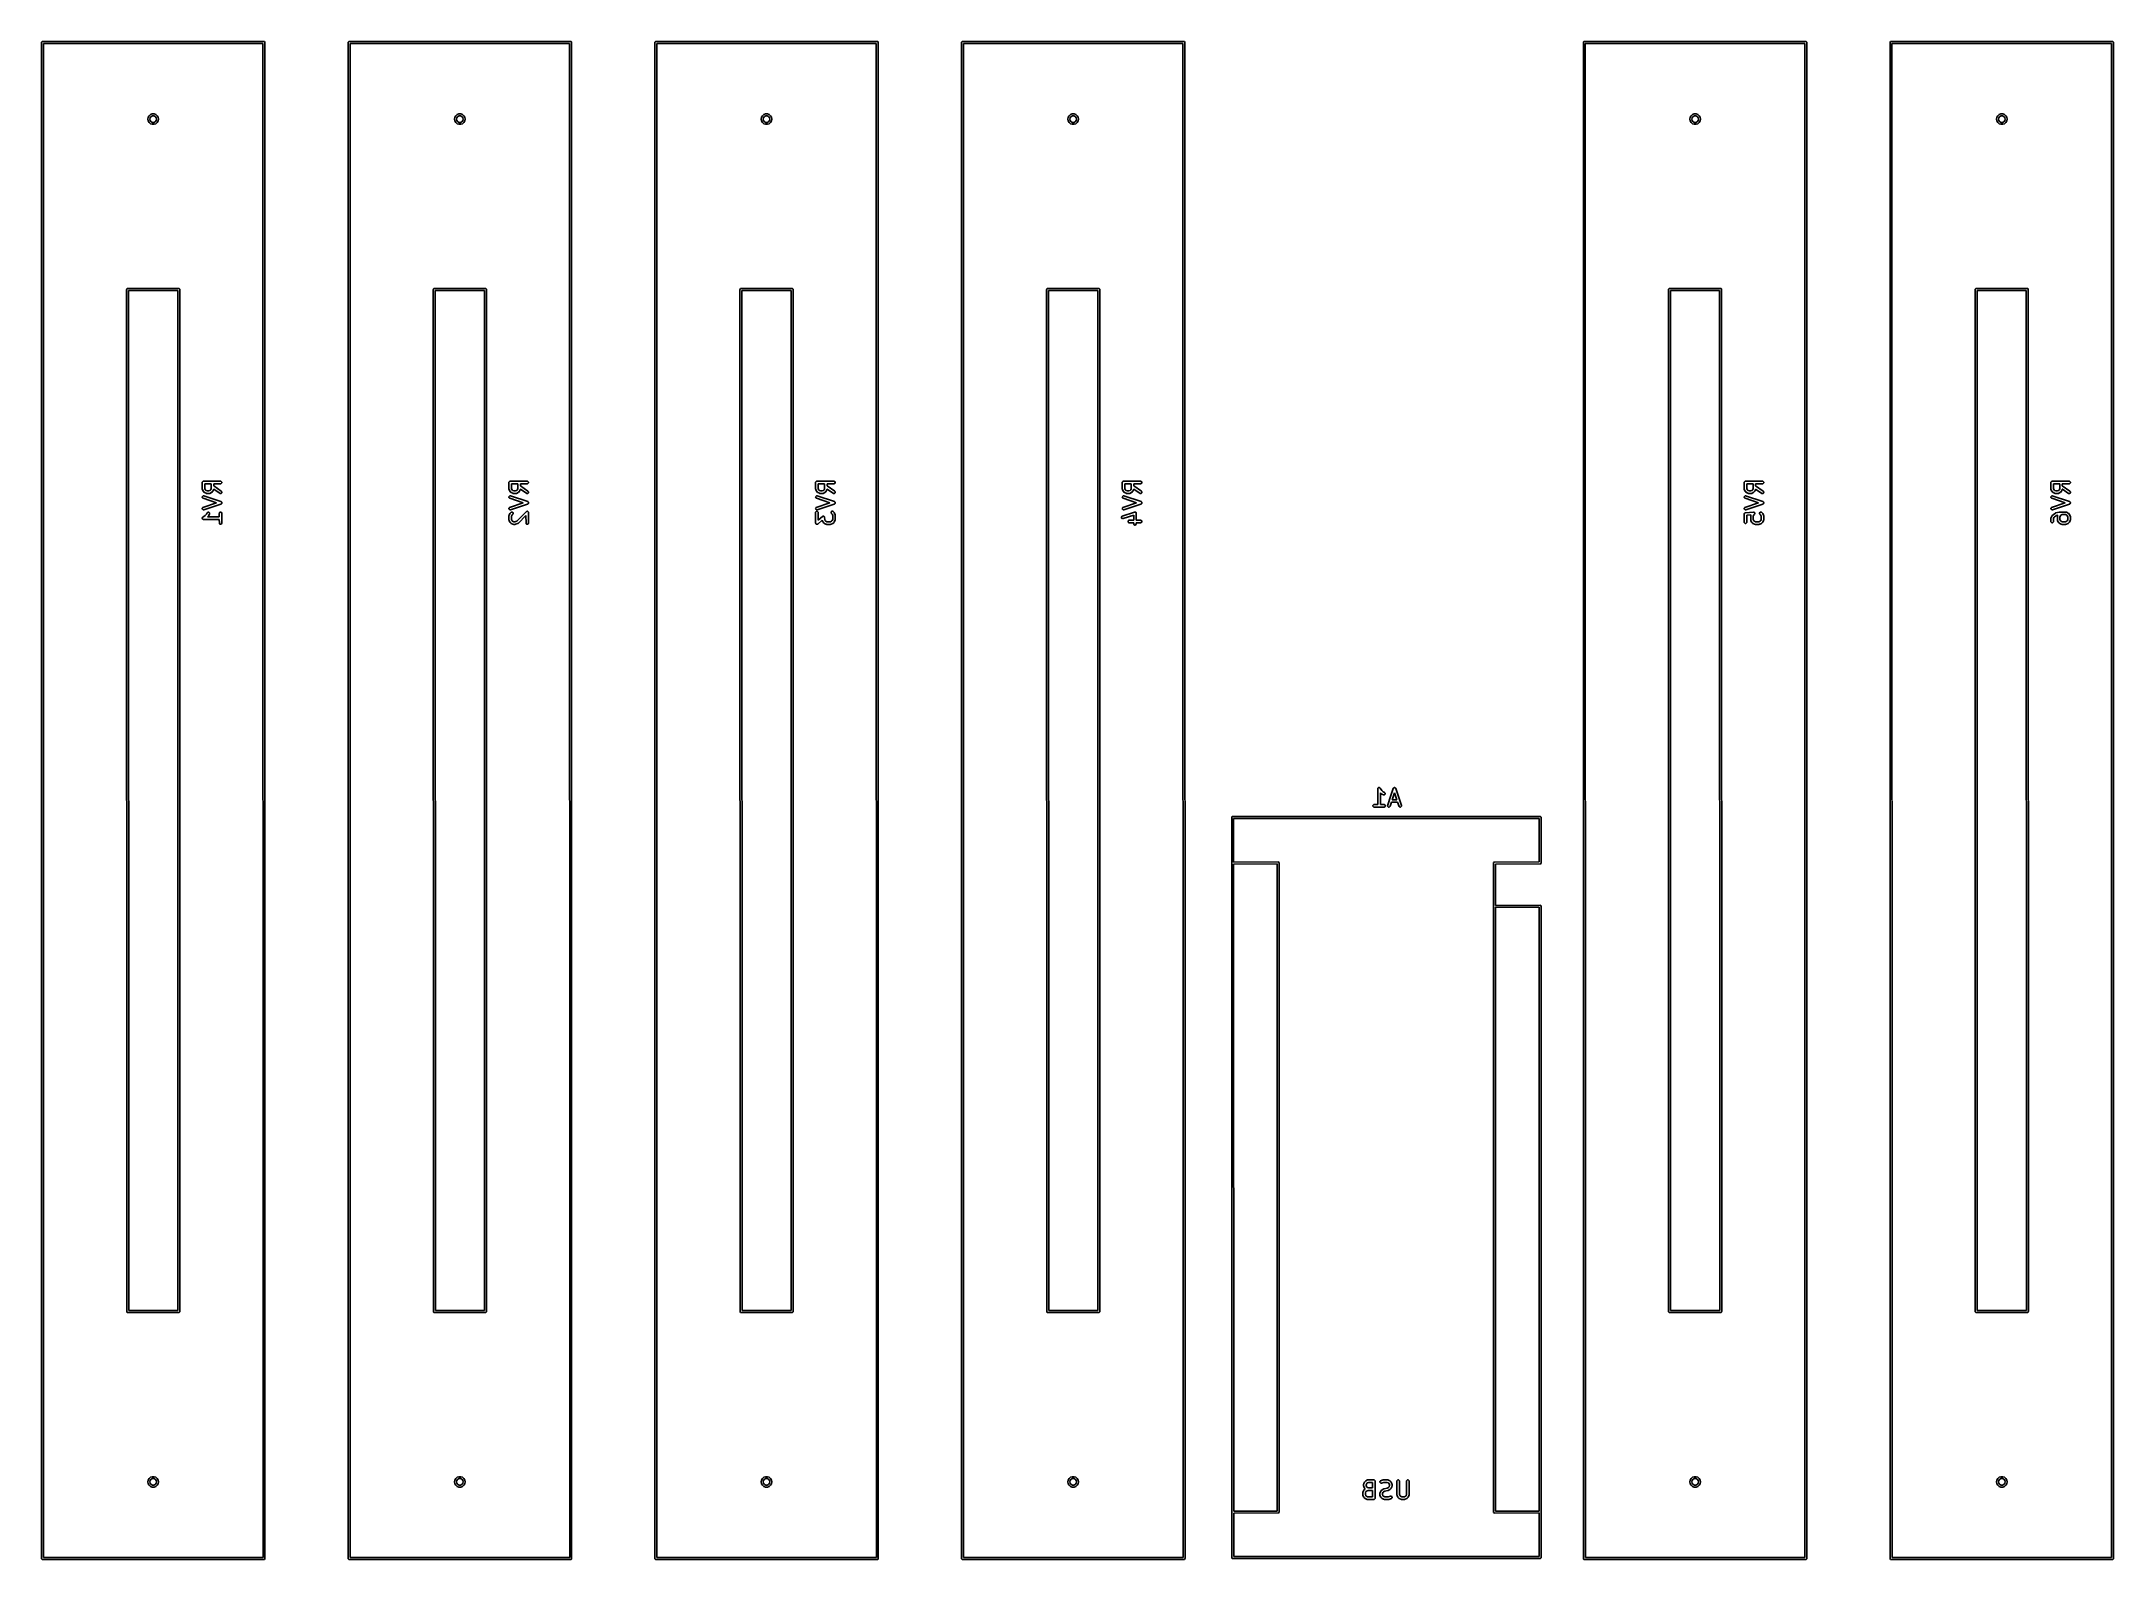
# Model space of a CAD drawing. Extents: x 86 to 208, y -140 to -50.
import ezdxf

# ---------------------------------------------------------------- set-up
doc = ezdxf.new("R2010")
doc.units = 0
doc.layers.add('BLACK', color=7, linetype='CONTINUOUS')

msp = doc.modelspace()

# ---------------------------------------------------------------- linework, layer by layer
at = {"layer": 'BLACK', "linetype": 'CONTINUOUS'}
for p, q in [((85.94, -50.5), (85.944567, -50.477039)), ((85.944567, -139.522961), (85.94, -50.5)), ((85.944567, -50.477039), (85.977039, -50.444567)), ((85.977039, -50.444567), (99, -50.44)), ((98.940002, -50.555462), (86.055437, -50.55998)), ((86.055437, -50.55998), (86.059997, -139.444537)), ((98.944562, -139.440019), (98.940002, -50.555462)), ((99, -50.44), (99.022961, -50.444567)), ((99.022961, -50.444567), (99.055433, -50.477039)), ((99.055433, -50.477039), (99.06, -139.5)), ((103.94, -50.5), (103.944567, -50.477039)), ((103.944567, -139.522961), (103.94, -50.5)), ((103.944567, -50.477039), (103.977039, -50.444567)), ((103.977039, -50.444567), (117, -50.44)), ((116.940002, -50.555462), (104.055437, -50.55998)), ((104.055437, -50.55998), (104.059997, -139.444537)), ((116.944562, -139.440019), (116.940002, -50.555462)), ((117, -50.44), (117.022961, -50.444567)), ((117.022961, -50.444567), (117.055433, -50.477039)), ((117.055433, -50.477039), (117.06, -139.5)), ((121.94, -50.5), (121.944567, -50.477039)), ((121.944567, -139.522961), (121.94, -50.5)), ((121.944567, -50.477039), (121.977039, -50.444567)), ((121.977039, -50.444567), (135, -50.44)), ((134.940002, -50.555462), (122.055437, -50.55998)), ((122.055437, -50.55998), (122.059997, -139.444537)), ((134.944562, -139.440019), (134.940002, -50.555462)), ((135, -50.44), (135.022961, -50.444567)), ((135.022961, -50.444567), (135.055433, -50.477039)), ((135.055433, -50.477039), (135.06, -139.5)), ((139.94, -50.5), (139.944567, -50.477039)), ((139.944567, -139.522961), (139.94, -50.5)), ((139.944567, -50.477039), (139.977039, -50.444567)), ((139.977039, -50.444567), (153, -50.44)), ((152.940002, -50.555462), (140.055437, -50.55998)), ((140.055437, -50.55998), (140.059997, -139.444537)), ((152.944562, -139.440019), (152.940002, -50.555462)), ((153, -50.44), (153.022961, -50.444567)), ((153.022961, -50.444567), (153.055433, -50.477039)), ((153.055433, -50.477039), (153.06, -139.5)), ((176.44, -50.5), (176.444567, -50.477039)), ((176.444567, -139.522961), (176.44, -50.5)), ((176.444567, -50.477039), (176.477039, -50.444567)), ((176.477039, -50.444567), (189.5, -50.44)), ((189.440002, -50.555462), (176.555437, -50.55998)), ((176.555437, -50.55998), (176.559997, -139.444537)), ((189.444562, -139.440019), (189.440002, -50.555462)), ((189.5, -50.44), (189.522961, -50.444567)), ((189.522961, -50.444567), (189.555433, -50.477039)), ((189.555433, -50.477039), (189.56, -139.5)), ((194.44, -50.5), (194.444567, -50.477039)), ((194.444567, -139.522961), (194.44, -50.5)), ((194.444567, -50.477039), (194.477039, -50.444567)), ((194.477039, -50.444567), (207.5, -50.44)), ((207.440002, -50.555462), (194.555437, -50.55998)), ((194.555437, -50.55998), (194.559997, -139.444537)), ((207.444562, -139.440019), (207.440002, -50.555462)), ((207.5, -50.44), (207.522961, -50.444567)), ((207.522961, -50.444567), (207.555433, -50.477039)), ((207.555433, -50.477039), (207.56, -139.5)), ((92.345, -54.731532), (92.446169, -54.69471)), ((92.446169, -54.69471), (92.553831, -54.69471)), ((92.553831, -54.69471), (92.655, -54.731532)), ((110.345, -54.731532), (110.446169, -54.69471)), ((110.446169, -54.69471), (110.553831, -54.69471)), ((110.553831, -54.69471), (110.655, -54.731532)), ((128.345, -54.731532), (128.446169, -54.69471)), ((128.446169, -54.69471), (128.553831, -54.69471)), ((128.553831, -54.69471), (128.655, -54.731532)), ((146.345, -54.731532), (146.446169, -54.69471)), ((146.446169, -54.69471), (146.553831, -54.69471)), ((146.553831, -54.69471), (146.655, -54.731532)), ((182.845, -54.731532), (182.946169, -54.69471)), ((182.946169, -54.69471), (183.053831, -54.69471)), ((183.053831, -54.69471), (183.155, -54.731532)), ((200.845, -54.731532), (200.946169, -54.69471)), ((200.946169, -54.69471), (201.053831, -54.69471)), ((201.053831, -54.69471), (201.155, -54.731532)), ((92.19, -55), (92.208695, -54.893974)), ((92.208695, -55.106026), (92.19, -55)), ((92.208695, -54.893974), (92.262526, -54.800736)), ((92.262526, -55.199264), (92.208695, -55.106026)), ((92.262526, -54.800736), (92.345, -54.731532)), ((92.345, -55.268468), (92.262526, -55.199264)), ((92.324414, -54.915442), (92.305114, -55)), ((92.305114, -55), (92.324414, -55.084558)), ((92.378491, -54.847632), (92.324414, -54.915442)), ((92.324414, -55.084558), (92.378491, -55.152368)), ((92.446169, -55.30529), (92.345, -55.268468)), ((92.456634, -54.81), (92.378491, -54.847632)), ((92.378491, -55.152368), (92.456634, -55.19)), ((92.553831, -55.30529), (92.446169, -55.30529)), ((92.543366, -54.81), (92.456634, -54.81)), ((92.456634, -55.19), (92.543366, -55.19)), ((92.621509, -54.847632), (92.543366, -54.81)), ((92.543366, -55.19), (92.621509, -55.152368)), ((92.655, -55.268468), (92.553831, -55.30529)), ((92.675586, -54.915442), (92.621509, -54.847632)), ((92.621509, -55.152368), (92.675586, -55.084558)), ((92.655, -54.731532), (92.737474, -54.800736)), ((92.737474, -55.199264), (92.655, -55.268468)), ((92.694886, -55), (92.675586, -54.915442)), ((92.675586, -55.084558), (92.694886, -55)), ((92.737474, -54.800736), (92.791305, -54.893974)), ((92.791305, -55.106026), (92.737474, -55.199264)), ((92.791305, -54.893974), (92.81, -55)), ((92.81, -55), (92.791305, -55.106026)), ((110.19, -55), (110.208695, -54.893974)), ((110.208695, -55.106026), (110.19, -55)), ((110.208695, -54.893974), (110.262526, -54.800736)), ((110.262526, -55.199264), (110.208695, -55.106026)), ((110.262526, -54.800736), (110.345, -54.731532)), ((110.345, -55.268468), (110.262526, -55.199264)), ((110.324414, -54.915442), (110.305114, -55)), ((110.305114, -55), (110.324414, -55.084558)), ((110.378491, -54.847632), (110.324414, -54.915442)), ((110.324414, -55.084558), (110.378491, -55.152368)), ((110.446169, -55.30529), (110.345, -55.268468)), ((110.456634, -54.81), (110.378491, -54.847632)), ((110.378491, -55.152368), (110.456634, -55.19)), ((110.553831, -55.30529), (110.446169, -55.30529)), ((110.543366, -54.81), (110.456634, -54.81)), ((110.456634, -55.19), (110.543366, -55.19)), ((110.621509, -54.847632), (110.543366, -54.81)), ((110.543366, -55.19), (110.621509, -55.152368)), ((110.655, -55.268468), (110.553831, -55.30529)), ((110.675586, -54.915442), (110.621509, -54.847632)), ((110.621509, -55.152368), (110.675586, -55.084558)), ((110.655, -54.731532), (110.737474, -54.800736)), ((110.737474, -55.199264), (110.655, -55.268468)), ((110.694886, -55), (110.675586, -54.915442)), ((110.675586, -55.084558), (110.694886, -55)), ((110.737474, -54.800736), (110.791305, -54.893974)), ((110.791305, -55.106026), (110.737474, -55.199264)), ((110.791305, -54.893974), (110.81, -55)), ((110.81, -55), (110.791305, -55.106026)), ((128.19, -55), (128.208695, -54.893974)), ((128.208695, -55.106026), (128.19, -55)), ((128.208695, -54.893974), (128.262526, -54.800736)), ((128.262526, -55.199264), (128.208695, -55.106026)), ((128.262526, -54.800736), (128.345, -54.731532)), ((128.345, -55.268468), (128.262526, -55.199264)), ((128.324414, -54.915442), (128.305114, -55)), ((128.305114, -55), (128.324414, -55.084558)), ((128.378491, -54.847632), (128.324414, -54.915442)), ((128.324414, -55.084558), (128.378491, -55.152368)), ((128.446169, -55.30529), (128.345, -55.268468)), ((128.456634, -54.81), (128.378491, -54.847632)), ((128.378491, -55.152368), (128.456634, -55.19)), ((128.553831, -55.30529), (128.446169, -55.30529)), ((128.543366, -54.81), (128.456634, -54.81)), ((128.456634, -55.19), (128.543366, -55.19)), ((128.621509, -54.847632), (128.543366, -54.81)), ((128.543366, -55.19), (128.621509, -55.152368)), ((128.655, -55.268468), (128.553831, -55.30529)), ((128.675586, -54.915442), (128.621509, -54.847632)), ((128.621509, -55.152368), (128.675586, -55.084558)), ((128.655, -54.731532), (128.737474, -54.800736)), ((128.737474, -55.199264), (128.655, -55.268468)), ((128.694886, -55), (128.675586, -54.915442)), ((128.675586, -55.084558), (128.694886, -55)), ((128.737474, -54.800736), (128.791305, -54.893974)), ((128.791305, -55.106026), (128.737474, -55.199264)), ((128.791305, -54.893974), (128.81, -55)), ((128.81, -55), (128.791305, -55.106026)), ((146.19, -55), (146.208695, -54.893974)), ((146.208695, -55.106026), (146.19, -55)), ((146.208695, -54.893974), (146.262526, -54.800736)), ((146.262526, -55.199264), (146.208695, -55.106026)), ((146.262526, -54.800736), (146.345, -54.731532)), ((146.345, -55.268468), (146.262526, -55.199264)), ((146.324414, -54.915442), (146.305114, -55)), ((146.305114, -55), (146.324414, -55.084558)), ((146.378491, -54.847632), (146.324414, -54.915442)), ((146.324414, -55.084558), (146.378491, -55.152368)), ((146.446169, -55.30529), (146.345, -55.268468)), ((146.456634, -54.81), (146.378491, -54.847632)), ((146.378491, -55.152368), (146.456634, -55.19)), ((146.553831, -55.30529), (146.446169, -55.30529)), ((146.543366, -54.81), (146.456634, -54.81)), ((146.456634, -55.19), (146.543366, -55.19)), ((146.621509, -54.847632), (146.543366, -54.81)), ((146.543366, -55.19), (146.621509, -55.152368)), ((146.655, -55.268468), (146.553831, -55.30529)), ((146.675586, -54.915442), (146.621509, -54.847632)), ((146.621509, -55.152368), (146.675586, -55.084558)), ((146.655, -54.731532), (146.737474, -54.800736)), ((146.737474, -55.199264), (146.655, -55.268468)), ((146.694886, -55), (146.675586, -54.915442)), ((146.675586, -55.084558), (146.694886, -55)), ((146.737474, -54.800736), (146.791305, -54.893974)), ((146.791305, -55.106026), (146.737474, -55.199264)), ((146.791305, -54.893974), (146.81, -55)), ((146.81, -55), (146.791305, -55.106026)), ((182.69, -55), (182.708695, -54.893974)), ((182.708695, -55.106026), (182.69, -55)), ((182.708695, -54.893974), (182.762526, -54.800736)), ((182.762526, -55.199264), (182.708695, -55.106026)), ((182.762526, -54.800736), (182.845, -54.731532)), ((182.845, -55.268468), (182.762526, -55.199264)), ((182.824414, -54.915442), (182.805114, -55)), ((182.805114, -55), (182.824414, -55.084558)), ((182.878491, -54.847632), (182.824414, -54.915442)), ((182.824414, -55.084558), (182.878491, -55.152368)), ((182.946169, -55.30529), (182.845, -55.268468)), ((182.956634, -54.81), (182.878491, -54.847632)), ((182.878491, -55.152368), (182.956634, -55.19)), ((183.053831, -55.30529), (182.946169, -55.30529)), ((183.043366, -54.81), (182.956634, -54.81)), ((182.956634, -55.19), (183.043366, -55.19)), ((183.121509, -54.847632), (183.043366, -54.81)), ((183.043366, -55.19), (183.121509, -55.152368)), ((183.155, -55.268468), (183.053831, -55.30529)), ((183.175586, -54.915442), (183.121509, -54.847632)), ((183.121509, -55.152368), (183.175586, -55.084558)), ((183.155, -54.731532), (183.237474, -54.800736)), ((183.237474, -55.199264), (183.155, -55.268468)), ((183.194886, -55), (183.175586, -54.915442)), ((183.175586, -55.084558), (183.194886, -55)), ((183.237474, -54.800736), (183.291305, -54.893974)), ((183.291305, -55.106026), (183.237474, -55.199264)), ((183.291305, -54.893974), (183.31, -55)), ((183.31, -55), (183.291305, -55.106026)), ((200.69, -55), (200.708695, -54.893974)), ((200.708695, -55.106026), (200.69, -55)), ((200.708695, -54.893974), (200.762526, -54.800736)), ((200.762526, -55.199264), (200.708695, -55.106026)), ((200.762526, -54.800736), (200.845, -54.731532)), ((200.845, -55.268468), (200.762526, -55.199264)), ((200.824414, -54.915442), (200.805114, -55)), ((200.805114, -55), (200.824414, -55.084558)), ((200.878491, -54.847632), (200.824414, -54.915442)), ((200.824414, -55.084558), (200.878491, -55.152368)), ((200.946169, -55.30529), (200.845, -55.268468)), ((200.956634, -54.81), (200.878491, -54.847632)), ((200.878491, -55.152368), (200.956634, -55.19)), ((201.053831, -55.30529), (200.946169, -55.30529)), ((201.043366, -54.81), (200.956634, -54.81)), ((200.956634, -55.19), (201.043366, -55.19)), ((201.121509, -54.847632), (201.043366, -54.81)), ((201.043366, -55.19), (201.121509, -55.152368)), ((201.155, -55.268468), (201.053831, -55.30529)), ((201.175586, -54.915442), (201.121509, -54.847632)), ((201.121509, -55.152368), (201.175586, -55.084558)), ((201.155, -54.731532), (201.237474, -54.800736)), ((201.237474, -55.199264), (201.155, -55.268468)), ((201.194886, -55), (201.175586, -54.915442)), ((201.175586, -55.084558), (201.194886, -55)), ((201.237474, -54.800736), (201.291305, -54.893974)), ((201.291305, -55.106026), (201.237474, -55.199264)), ((201.291305, -54.893974), (201.31, -55)), ((201.31, -55), (201.291305, -55.106026)), ((90.94, -65), (90.944567, -64.977039)), ((90.944567, -125.022961), (90.94, -65)), ((90.944567, -64.977039), (90.977039, -64.944567)), ((90.977039, -64.944567), (94, -64.94)), ((93.940004, -65.055558), (91.055439, -65.059916)), ((91.055439, -65.059916), (91.059995, -124.944441)), ((93.94456, -124.940083), (93.940004, -65.055558)), ((94, -64.94), (94.022961, -64.944567)), ((94.022961, -64.944567), (94.055433, -64.977039)), ((94.055433, -64.977039), (94.06, -125)), ((108.94, -65), (108.944567, -64.977039)), ((108.944567, -125.022961), (108.94, -65)), ((108.944567, -64.977039), (108.977039, -64.944567)), ((108.977039, -64.944567), (112, -64.94)), ((111.940004, -65.055558), (109.055439, -65.059916)), ((109.055439, -65.059916), (109.059995, -124.944441)), ((111.94456, -124.940083), (111.940004, -65.055558)), ((112, -64.94), (112.022961, -64.944567)), ((112.022961, -64.944567), (112.055433, -64.977039)), ((112.055433, -64.977039), (112.06, -125)), ((126.94, -65), (126.944567, -64.977039)), ((126.944567, -125.022961), (126.94, -65)), ((126.944567, -64.977039), (126.977039, -64.944567)), ((126.977039, -64.944567), (130, -64.94)), ((129.940004, -65.055558), (127.055439, -65.059916)), ((127.055439, -65.059916), (127.059995, -124.944441)), ((129.94456, -124.940083), (129.940004, -65.055558)), ((130, -64.94), (130.022961, -64.944567)), ((130.022961, -64.944567), (130.055433, -64.977039)), ((130.055433, -64.977039), (130.06, -125)), ((144.94, -65), (144.944567, -64.977039)), ((144.944567, -125.022961), (144.94, -65)), ((144.944567, -64.977039), (144.977039, -64.944567)), ((144.977039, -64.944567), (148, -64.94)), ((147.940004, -65.055558), (145.055439, -65.059916)), ((145.055439, -65.059916), (145.059995, -124.944441)), ((147.94456, -124.940083), (147.940004, -65.055558)), ((148, -64.94), (148.022961, -64.944567)), ((148.022961, -64.944567), (148.055433, -64.977039)), ((148.055433, -64.977039), (148.06, -125)), ((181.44, -65), (181.444567, -64.977039)), ((181.444567, -125.022961), (181.44, -65)), ((181.444567, -64.977039), (181.477039, -64.944567)), ((181.477039, -64.944567), (184.5, -64.94)), ((184.440004, -65.055558), (181.555439, -65.059916)), ((181.555439, -65.059916), (181.559995, -124.944441)), ((184.44456, -124.940083), (184.440004, -65.055558)), ((184.5, -64.94), (184.522961, -64.944567)), ((184.522961, -64.944567), (184.555433, -64.977039)), ((184.555433, -64.977039), (184.56, -125)), ((199.44, -65), (199.444567, -64.977039)), ((199.444567, -125.022961), (199.44, -65)), ((199.444567, -64.977039), (199.477039, -64.944567)), ((199.477039, -64.944567), (202.5, -64.94)), ((202.440004, -65.055558), (199.555439, -65.059916)), ((199.555439, -65.059916), (199.559995, -124.944441)), ((202.44456, -124.940083), (202.440004, -65.055558)), ((202.5, -64.94), (202.522961, -64.944567)), ((202.522961, -64.944567), (202.555433, -64.977039)), ((202.555433, -64.977039), (202.56, -125)), ((95.379819, -76.333333), (95.38126, -76.318701)), ((95.381164, -76.702635), (95.379819, -76.333333)), ((95.38126, -76.318701), (95.392459, -76.291665)), ((95.392459, -76.291665), (95.413151, -76.270973)), ((95.413151, -76.270973), (95.440187, -76.259774)), ((95.440187, -76.259774), (96.454819, -76.258333)), ((95.903898, -76.407695), (95.528704, -76.408228)), ((95.528704, -76.408228), (95.529762, -76.698776)), ((95.903646, -76.569803), (95.904475, -76.566057)), ((95.904507, -76.574683), (95.903646, -76.569803)), ((95.904475, -76.566057), (95.903898, -76.407695)), ((95.904943, -76.694352), (95.904507, -76.574683)), ((96.469451, -76.406892), (96.05251, -76.407484)), ((96.05251, -76.407484), (96.052969, -76.533518)), ((96.052969, -76.533518), (96.497829, -76.843319)), ((96.454819, -76.258333), (96.469451, -76.259774)), ((96.469451, -76.259774), (96.496487, -76.270973)), ((96.496487, -76.395693), (96.469451, -76.406892)), ((96.496487, -76.270973), (96.517179, -76.291665)), ((96.517179, -76.375001), (96.496487, -76.395693)), ((96.517179, -76.291665), (96.528378, -76.318701)), ((96.528378, -76.347965), (96.517179, -76.375001)), ((96.528378, -76.318701), (96.528378, -76.347965)), ((113.379819, -76.333333), (113.38126, -76.318701)), ((113.381164, -76.702635), (113.379819, -76.333333)), ((113.38126, -76.318701), (113.392459, -76.291665)), ((113.392459, -76.291665), (113.413151, -76.270973)), ((113.413151, -76.270973), (113.440187, -76.259774)), ((113.440187, -76.259774), (114.454819, -76.258333)), ((113.903898, -76.407695), (113.528704, -76.408228)), ((113.528704, -76.408228), (113.529762, -76.698776)), ((113.903646, -76.569803), (113.904475, -76.566057)), ((113.904507, -76.574683), (113.903646, -76.569803)), ((113.904475, -76.566057), (113.903898, -76.407695)), ((113.904943, -76.694352), (113.904507, -76.574683)), ((114.469451, -76.406892), (114.05251, -76.407484)), ((114.05251, -76.407484), (114.052969, -76.533518)), ((114.052969, -76.533518), (114.497829, -76.843319)), ((114.454819, -76.258333), (114.469451, -76.259774)), ((114.469451, -76.259774), (114.496487, -76.270973)), ((114.496487, -76.395693), (114.469451, -76.406892)), ((114.496487, -76.270973), (114.517179, -76.291665)), ((114.517179, -76.375001), (114.496487, -76.395693)), ((114.517179, -76.291665), (114.528378, -76.318701)), ((114.528378, -76.347965), (114.517179, -76.375001)), ((114.528378, -76.318701), (114.528378, -76.347965)), ((131.379819, -76.333333), (131.38126, -76.318701)), ((131.381164, -76.702635), (131.379819, -76.333333)), ((131.38126, -76.318701), (131.392459, -76.291665)), ((131.392459, -76.291665), (131.413151, -76.270973)), ((131.413151, -76.270973), (131.440187, -76.259774)), ((131.440187, -76.259774), (132.454819, -76.258333)), ((131.903898, -76.407695), (131.528704, -76.408228)), ((131.528704, -76.408228), (131.529762, -76.698776)), ((131.903646, -76.569803), (131.904475, -76.566057)), ((131.904507, -76.574683), (131.903646, -76.569803)), ((131.904475, -76.566057), (131.903898, -76.407695)), ((131.904943, -76.694352), (131.904507, -76.574683)), ((132.469451, -76.406892), (132.05251, -76.407484)), ((132.05251, -76.407484), (132.052969, -76.533518)), ((132.052969, -76.533518), (132.497829, -76.843319)), ((132.454819, -76.258333), (132.469451, -76.259774)), ((132.469451, -76.259774), (132.496487, -76.270973)), ((132.496487, -76.395693), (132.469451, -76.406892)), ((132.496487, -76.270973), (132.517179, -76.291665)), ((132.517179, -76.375001), (132.496487, -76.395693)), ((132.517179, -76.291665), (132.528378, -76.318701)), ((132.528378, -76.347965), (132.517179, -76.375001)), ((132.528378, -76.318701), (132.528378, -76.347965)), ((149.379819, -76.333333), (149.38126, -76.318701)), ((149.381164, -76.702635), (149.379819, -76.333333)), ((149.38126, -76.318701), (149.392459, -76.291665)), ((149.392459, -76.291665), (149.413151, -76.270973)), ((149.413151, -76.270973), (149.440187, -76.259774)), ((149.440187, -76.259774), (150.454819, -76.258333)), ((149.903898, -76.407695), (149.528704, -76.408228)), ((149.528704, -76.408228), (149.529762, -76.698776)), ((149.903646, -76.569803), (149.904475, -76.566057)), ((149.904507, -76.574683), (149.903646, -76.569803)), ((149.904475, -76.566057), (149.903898, -76.407695)), ((149.904943, -76.694352), (149.904507, -76.574683)), ((150.469451, -76.406892), (150.05251, -76.407484)), ((150.05251, -76.407484), (150.052969, -76.533518)), ((150.052969, -76.533518), (150.497829, -76.843319)), ((150.454819, -76.258333), (150.469451, -76.259774)), ((150.469451, -76.259774), (150.496487, -76.270973)), ((150.496487, -76.395693), (150.469451, -76.406892)), ((150.496487, -76.270973), (150.517179, -76.291665)), ((150.517179, -76.375001), (150.496487, -76.395693)), ((150.517179, -76.291665), (150.528378, -76.318701)), ((150.528378, -76.347965), (150.517179, -76.375001)), ((150.528378, -76.318701), (150.528378, -76.347965)), ((185.879819, -76.333333), (185.88126, -76.318701)), ((185.881164, -76.702635), (185.879819, -76.333333)), ((185.88126, -76.318701), (185.892459, -76.291665)), ((185.892459, -76.291665), (185.913151, -76.270973)), ((185.913151, -76.270973), (185.940187, -76.259774)), ((185.940187, -76.259774), (186.954819, -76.258333)), ((186.403898, -76.407695), (186.028704, -76.408228)), ((186.028704, -76.408228), (186.029762, -76.698776)), ((186.403646, -76.569803), (186.404475, -76.566057)), ((186.404507, -76.574683), (186.403646, -76.569803)), ((186.404475, -76.566057), (186.403898, -76.407695)), ((186.404943, -76.694352), (186.404507, -76.574683)), ((186.969451, -76.406892), (186.55251, -76.407484)), ((186.55251, -76.407484), (186.552969, -76.533518)), ((186.552969, -76.533518), (186.997829, -76.843319)), ((186.954819, -76.258333), (186.969451, -76.259774)), ((186.969451, -76.259774), (186.996487, -76.270973)), ((186.996487, -76.395693), (186.969451, -76.406892)), ((186.996487, -76.270973), (187.017179, -76.291665)), ((187.017179, -76.375001), (186.996487, -76.395693)), ((187.017179, -76.291665), (187.028378, -76.318701)), ((187.028378, -76.347965), (187.017179, -76.375001)), ((187.028378, -76.318701), (187.028378, -76.347965)), ((203.879819, -76.333333), (203.88126, -76.318701)), ((203.881164, -76.702635), (203.879819, -76.333333)), ((203.88126, -76.318701), (203.892459, -76.291665)), ((203.892459, -76.291665), (203.913151, -76.270973)), ((203.913151, -76.270973), (203.940187, -76.259774)), ((203.940187, -76.259774), (204.954819, -76.258333)), ((204.403898, -76.407695), (204.028704, -76.408228)), ((204.028704, -76.408228), (204.029762, -76.698776)), ((204.403646, -76.569803), (204.404475, -76.566057)), ((204.404507, -76.574683), (204.403646, -76.569803)), ((204.404475, -76.566057), (204.403898, -76.407695)), ((204.404943, -76.694352), (204.404507, -76.574683)), ((204.969451, -76.406892), (204.55251, -76.407484)), ((204.55251, -76.407484), (204.552969, -76.533518)), ((204.552969, -76.533518), (204.997829, -76.843319)), ((204.954819, -76.258333), (204.969451, -76.259774)), ((204.969451, -76.259774), (204.996487, -76.270973)), ((204.996487, -76.395693), (204.969451, -76.406892)), ((204.996487, -76.270973), (205.017179, -76.291665)), ((205.017179, -76.375001), (204.996487, -76.395693)), ((205.017179, -76.291665), (205.028378, -76.318701)), ((205.028378, -76.347965), (205.017179, -76.375001)), ((205.028378, -76.318701), (205.028378, -76.347965)), ((95.380408, -76.704904), (95.381164, -76.702635)), ((95.381213, -76.716245), (95.380408, -76.704904)), ((95.380408, -77.181096), (95.389662, -77.153333)), ((95.382483, -77.210286), (95.380408, -77.181096)), ((95.38126, -76.728917), (95.381213, -76.716245)), ((95.382291, -76.731406), (95.38126, -76.728917)), ((95.382482, -76.734094), (95.382291, -76.731406)), ((95.387737, -76.747826), (95.382482, -76.734094)), ((95.395569, -77.236459), (95.382483, -77.210286)), ((95.382483, -77.837332), (95.395569, -77.811159)), ((95.436429, -76.842382), (95.387737, -76.747826)), ((95.389662, -77.153333), (95.408836, -77.131226)), ((95.417676, -77.255633), (95.395569, -77.236459)), ((95.395569, -77.811159), (95.417676, -77.791985)), ((95.408836, -77.131226), (95.435009, -77.11814)), ((95.431102, -77.261627), (95.417676, -77.255633)), ((95.417676, -77.791985), (96.219895, -77.523376)), ((96.219895, -77.523376), (95.431102, -77.261627)), ((95.435009, -77.11814), (95.464199, -77.116065)), ((95.440078, -76.851191), (95.436429, -76.842382)), ((95.44246, -76.854093), (95.440078, -76.851191)), ((95.443188, -76.855507), (95.44246, -76.854093)), ((95.444686, -76.856806), (95.443188, -76.855507)), ((95.449405, -76.862556), (95.444686, -76.856806)), ((95.49844, -76.909897), (95.449405, -76.862556)), ((95.464199, -77.116065), (96.478536, -77.452658)), ((96.469413, -77.596515), (95.478536, -77.928293)), ((95.504073, -76.916392), (95.49844, -76.909897)), ((95.507218, -76.918371), (95.504073, -76.916392)), ((95.508389, -76.919502), (95.507218, -76.918371)), ((95.510216, -76.920259), (95.508389, -76.919502)), ((95.516516, -76.924224), (95.510216, -76.920259)), ((95.602405, -76.965899), (95.516516, -76.924224)), ((95.529762, -76.698776), (95.565133, -76.767464)), ((95.565133, -76.767464), (95.596461, -76.797709)), ((95.596461, -76.797709), (95.664842, -76.830889)), ((95.603627, -76.967121), (95.602405, -76.965899)), ((95.612486, -76.97079), (95.603627, -76.967121)), ((95.625485, -76.977098), (95.612486, -76.97079)), ((95.628174, -76.977289), (95.625485, -76.977098)), ((95.630663, -76.97832), (95.628174, -76.977289)), ((95.645295, -76.979761), (95.630663, -76.97832)), ((95.776924, -76.978556), (95.645295, -76.979761)), ((95.664842, -76.830889), (95.772474, -76.829904)), ((95.772474, -76.829904), (95.841331, -76.794446)), ((95.778771, -76.979172), (95.776924, -76.978556)), ((95.788985, -76.978446), (95.778771, -76.979172)), ((95.802784, -76.97832), (95.788985, -76.978446)), ((95.805273, -76.977288), (95.802784, -76.97832)), ((95.807961, -76.977098), (95.805273, -76.977288)), ((95.821693, -76.971843), (95.807961, -76.977098)), ((95.916249, -76.92315), (95.821693, -76.971843)), ((95.841331, -76.794446), (95.871576, -76.763118)), ((95.871576, -76.763118), (95.904943, -76.694352)), ((95.925058, -76.919502), (95.916249, -76.92315)), ((95.92796, -76.917119), (95.925058, -76.919502)), ((95.929374, -76.916392), (95.92796, -76.917119)), ((95.930673, -76.914893), (95.929374, -76.916392)), ((95.936423, -76.910175), (95.930673, -76.914893)), ((95.983764, -76.861139), (95.936423, -76.910175)), ((95.990259, -76.855507), (95.983764, -76.861139)), ((95.992238, -76.852361), (95.990259, -76.855507)), ((95.993369, -76.851191), (95.992238, -76.852361)), ((95.994126, -76.849363), (95.993369, -76.851191)), ((95.998091, -76.843064), (95.994126, -76.849363)), ((96.039766, -76.757174), (95.998091, -76.843064)), ((96.040988, -76.755953), (96.039766, -76.757174)), ((96.044657, -76.747093), (96.040988, -76.755953)), ((96.050965, -76.734095), (96.044657, -76.747093)), ((96.051156, -76.731405), (96.050965, -76.734095)), ((96.052187, -76.728917), (96.051156, -76.731405)), ((96.053557, -76.715003), (96.052187, -76.728917)), ((96.424623, -76.973414), (96.053557, -76.715003)), ((96.453194, -76.979743), (96.424623, -76.973414)), ((96.482012, -76.974658), (96.453194, -76.979743)), ((96.474628, -77.596145), (96.469413, -77.596515)), ((96.482956, -77.59198), (96.474628, -77.596145)), ((96.478536, -77.452658), (96.491961, -77.458652)), ((96.50669, -76.958931), (96.482012, -76.974658)), ((96.491961, -77.588966), (96.482956, -77.59198)), ((96.491961, -77.458652), (96.496008, -77.462162)), ((96.496008, -77.585455), (96.491961, -77.588966)), ((96.496008, -77.462162), (96.500802, -77.464559)), ((96.500802, -77.583059), (96.496008, -77.585455)), ((96.497829, -76.843319), (96.508989, -76.85289)), ((96.500802, -77.464559), (96.506966, -77.471666)), ((96.506966, -77.575951), (96.500802, -77.583059)), ((96.523472, -76.934957), (96.50669, -76.958931)), ((96.506966, -77.471666), (96.514068, -77.477826)), ((96.514068, -77.569792), (96.506966, -77.575951)), ((96.508989, -76.85289), (96.524716, -76.877569)), ((96.514068, -77.477826), (96.516463, -77.482617)), ((96.516463, -77.565), (96.514068, -77.569792)), ((96.516463, -77.482617), (96.519976, -77.486667)), ((96.519976, -77.560951), (96.516463, -77.565)), ((96.519976, -77.486667), (96.52295, -77.495589)), ((96.52295, -77.552028), (96.519976, -77.560951)), ((96.52295, -77.495589), (96.527155, -77.503999)), ((96.527155, -77.543619), (96.52295, -77.552028)), ((96.529802, -76.906386), (96.523472, -76.934957)), ((96.524716, -76.877569), (96.529802, -76.906386)), ((96.527155, -77.503999), (96.527534, -77.509343)), ((96.527534, -77.538274), (96.527155, -77.543619)), ((96.527534, -77.509343), (96.52923, -77.514429)), ((96.52923, -77.533189), (96.527534, -77.538274)), ((96.52923, -77.514429), (96.528563, -77.523809)), ((96.528563, -77.523809), (96.52923, -77.533189)), ((113.380408, -76.704904), (113.381164, -76.702635)), ((113.381213, -76.716245), (113.380408, -76.704904)), ((113.380408, -77.181096), (113.389662, -77.153333)), ((113.382483, -77.210286), (113.380408, -77.181096)), ((113.38126, -76.728917), (113.381213, -76.716245)), ((113.382291, -76.731406), (113.38126, -76.728917)), ((113.382482, -76.734094), (113.382291, -76.731406)), ((113.387737, -76.747826), (113.382482, -76.734094)), ((113.395569, -77.236459), (113.382483, -77.210286)), ((113.382483, -77.837332), (113.395569, -77.811159)), ((113.436429, -76.842382), (113.387737, -76.747826)), ((113.389662, -77.153333), (113.408836, -77.131226)), ((113.417676, -77.255633), (113.395569, -77.236459)), ((113.395569, -77.811159), (113.417676, -77.791985)), ((113.408836, -77.131226), (113.435009, -77.11814)), ((113.431102, -77.261627), (113.417676, -77.255633)), ((113.417676, -77.791985), (114.219895, -77.523376)), ((114.219895, -77.523376), (113.431102, -77.261627)), ((113.435009, -77.11814), (113.464199, -77.116065)), ((113.440078, -76.851191), (113.436429, -76.842382)), ((113.44246, -76.854093), (113.440078, -76.851191)), ((113.443188, -76.855507), (113.44246, -76.854093)), ((113.444686, -76.856806), (113.443188, -76.855507)), ((113.449405, -76.862556), (113.444686, -76.856806)), ((113.49844, -76.909897), (113.449405, -76.862556)), ((113.464199, -77.116065), (114.478536, -77.452658)), ((114.469413, -77.596515), (113.478536, -77.928293)), ((113.504073, -76.916392), (113.49844, -76.909897)), ((113.507218, -76.918371), (113.504073, -76.916392)), ((113.508389, -76.919502), (113.507218, -76.918371)), ((113.510216, -76.920259), (113.508389, -76.919502)), ((113.516516, -76.924224), (113.510216, -76.920259)), ((113.602405, -76.965899), (113.516516, -76.924224)), ((113.529762, -76.698776), (113.565133, -76.767464)), ((113.565133, -76.767464), (113.596461, -76.797709)), ((113.596461, -76.797709), (113.664842, -76.830889)), ((113.603627, -76.967121), (113.602405, -76.965899)), ((113.612486, -76.97079), (113.603627, -76.967121)), ((113.625485, -76.977098), (113.612486, -76.97079)), ((113.628174, -76.977289), (113.625485, -76.977098)), ((113.630663, -76.97832), (113.628174, -76.977289)), ((113.645295, -76.979761), (113.630663, -76.97832)), ((113.776924, -76.978556), (113.645295, -76.979761)), ((113.664842, -76.830889), (113.772474, -76.829904)), ((113.772474, -76.829904), (113.841331, -76.794446)), ((113.778771, -76.979172), (113.776924, -76.978556)), ((113.788985, -76.978446), (113.778771, -76.979172)), ((113.802784, -76.97832), (113.788985, -76.978446)), ((113.805273, -76.977288), (113.802784, -76.97832)), ((113.807961, -76.977098), (113.805273, -76.977288)), ((113.821693, -76.971843), (113.807961, -76.977098)), ((113.916249, -76.92315), (113.821693, -76.971843)), ((113.841331, -76.794446), (113.871576, -76.763118)), ((113.871576, -76.763118), (113.904943, -76.694352)), ((113.925058, -76.919502), (113.916249, -76.92315)), ((113.92796, -76.917119), (113.925058, -76.919502)), ((113.929374, -76.916392), (113.92796, -76.917119)), ((113.930673, -76.914893), (113.929374, -76.916392)), ((113.936423, -76.910175), (113.930673, -76.914893)), ((113.983764, -76.861139), (113.936423, -76.910175)), ((113.990259, -76.855507), (113.983764, -76.861139)), ((113.992238, -76.852361), (113.990259, -76.855507)), ((113.993369, -76.851191), (113.992238, -76.852361)), ((113.994126, -76.849363), (113.993369, -76.851191)), ((113.998091, -76.843064), (113.994126, -76.849363)), ((114.039766, -76.757174), (113.998091, -76.843064)), ((114.040988, -76.755953), (114.039766, -76.757174)), ((114.044657, -76.747093), (114.040988, -76.755953)), ((114.050965, -76.734095), (114.044657, -76.747093)), ((114.051156, -76.731405), (114.050965, -76.734095)), ((114.052187, -76.728917), (114.051156, -76.731405)), ((114.053557, -76.715003), (114.052187, -76.728917)), ((114.424623, -76.973414), (114.053557, -76.715003)), ((114.453194, -76.979743), (114.424623, -76.973414)), ((114.482012, -76.974658), (114.453194, -76.979743)), ((114.474628, -77.596145), (114.469413, -77.596515)), ((114.482956, -77.59198), (114.474628, -77.596145)), ((114.478536, -77.452658), (114.491961, -77.458652)), ((114.50669, -76.958931), (114.482012, -76.974658)), ((114.491961, -77.588966), (114.482956, -77.59198)), ((114.491961, -77.458652), (114.496008, -77.462162)), ((114.496008, -77.585455), (114.491961, -77.588966)), ((114.496008, -77.462162), (114.500802, -77.464559)), ((114.500802, -77.583059), (114.496008, -77.585455)), ((114.497829, -76.843319), (114.508989, -76.85289)), ((114.500802, -77.464559), (114.506966, -77.471666)), ((114.506966, -77.575951), (114.500802, -77.583059)), ((114.523472, -76.934957), (114.50669, -76.958931)), ((114.506966, -77.471666), (114.514068, -77.477826)), ((114.514068, -77.569792), (114.506966, -77.575951)), ((114.508989, -76.85289), (114.524716, -76.877569)), ((114.514068, -77.477826), (114.516463, -77.482617)), ((114.516463, -77.565), (114.514068, -77.569792)), ((114.516463, -77.482617), (114.519976, -77.486667)), ((114.519976, -77.560951), (114.516463, -77.565)), ((114.519976, -77.486667), (114.52295, -77.495589)), ((114.52295, -77.552028), (114.519976, -77.560951)), ((114.52295, -77.495589), (114.527155, -77.503999)), ((114.527155, -77.543619), (114.52295, -77.552028)), ((114.529802, -76.906386), (114.523472, -76.934957)), ((114.524716, -76.877569), (114.529802, -76.906386)), ((114.527155, -77.503999), (114.527534, -77.509343)), ((114.527534, -77.538274), (114.527155, -77.543619)), ((114.527534, -77.509343), (114.52923, -77.514429)), ((114.52923, -77.533189), (114.527534, -77.538274)), ((114.52923, -77.514429), (114.528563, -77.523809)), ((114.528563, -77.523809), (114.52923, -77.533189)), ((131.380408, -76.704904), (131.381164, -76.702635)), ((131.381213, -76.716245), (131.380408, -76.704904)), ((131.380408, -77.181096), (131.389662, -77.153333)), ((131.382483, -77.210286), (131.380408, -77.181096)), ((131.38126, -76.728917), (131.381213, -76.716245)), ((131.382291, -76.731406), (131.38126, -76.728917)), ((131.382482, -76.734094), (131.382291, -76.731406)), ((131.387737, -76.747826), (131.382482, -76.734094)), ((131.395569, -77.236459), (131.382483, -77.210286)), ((131.382483, -77.837332), (131.395569, -77.811159)), ((131.436429, -76.842382), (131.387737, -76.747826)), ((131.389662, -77.153333), (131.408836, -77.131226)), ((131.417676, -77.255633), (131.395569, -77.236459)), ((131.395569, -77.811159), (131.417676, -77.791985)), ((131.408836, -77.131226), (131.435009, -77.11814)), ((131.431102, -77.261627), (131.417676, -77.255633)), ((131.417676, -77.791985), (132.219895, -77.523376)), ((132.219895, -77.523376), (131.431102, -77.261627)), ((131.435009, -77.11814), (131.464199, -77.116065)), ((131.440078, -76.851191), (131.436429, -76.842382)), ((131.44246, -76.854093), (131.440078, -76.851191)), ((131.443188, -76.855507), (131.44246, -76.854093)), ((131.444686, -76.856806), (131.443188, -76.855507)), ((131.449405, -76.862556), (131.444686, -76.856806)), ((131.49844, -76.909897), (131.449405, -76.862556)), ((131.464199, -77.116065), (132.478536, -77.452658)), ((132.469413, -77.596515), (131.478536, -77.928293)), ((131.504073, -76.916392), (131.49844, -76.909897)), ((131.507218, -76.918371), (131.504073, -76.916392)), ((131.508389, -76.919502), (131.507218, -76.918371)), ((131.510216, -76.920259), (131.508389, -76.919502)), ((131.516516, -76.924224), (131.510216, -76.920259)), ((131.602405, -76.965899), (131.516516, -76.924224)), ((131.529762, -76.698776), (131.565133, -76.767464)), ((131.565133, -76.767464), (131.596461, -76.797709)), ((131.596461, -76.797709), (131.664842, -76.830889)), ((131.603627, -76.967121), (131.602405, -76.965899)), ((131.612486, -76.97079), (131.603627, -76.967121)), ((131.625485, -76.977098), (131.612486, -76.97079)), ((131.628174, -76.977289), (131.625485, -76.977098)), ((131.630663, -76.97832), (131.628174, -76.977289)), ((131.645295, -76.979761), (131.630663, -76.97832)), ((131.776924, -76.978556), (131.645295, -76.979761)), ((131.664842, -76.830889), (131.772474, -76.829904)), ((131.772474, -76.829904), (131.841331, -76.794446)), ((131.778771, -76.979172), (131.776924, -76.978556)), ((131.788985, -76.978446), (131.778771, -76.979172)), ((131.802784, -76.97832), (131.788985, -76.978446)), ((131.805273, -76.977288), (131.802784, -76.97832)), ((131.807961, -76.977098), (131.805273, -76.977288)), ((131.821693, -76.971843), (131.807961, -76.977098)), ((131.916249, -76.92315), (131.821693, -76.971843)), ((131.841331, -76.794446), (131.871576, -76.763118)), ((131.871576, -76.763118), (131.904943, -76.694352)), ((131.925058, -76.919502), (131.916249, -76.92315)), ((131.92796, -76.917119), (131.925058, -76.919502)), ((131.929374, -76.916392), (131.92796, -76.917119)), ((131.930673, -76.914893), (131.929374, -76.916392)), ((131.936423, -76.910175), (131.930673, -76.914893)), ((131.983764, -76.861139), (131.936423, -76.910175)), ((131.990259, -76.855507), (131.983764, -76.861139)), ((131.992238, -76.852361), (131.990259, -76.855507)), ((131.993369, -76.851191), (131.992238, -76.852361)), ((131.994126, -76.849363), (131.993369, -76.851191)), ((131.998091, -76.843064), (131.994126, -76.849363)), ((132.039766, -76.757174), (131.998091, -76.843064)), ((132.040988, -76.755953), (132.039766, -76.757174)), ((132.044657, -76.747093), (132.040988, -76.755953)), ((132.050965, -76.734095), (132.044657, -76.747093)), ((132.051156, -76.731405), (132.050965, -76.734095)), ((132.052187, -76.728917), (132.051156, -76.731405)), ((132.053557, -76.715003), (132.052187, -76.728917)), ((132.424623, -76.973414), (132.053557, -76.715003)), ((132.453194, -76.979743), (132.424623, -76.973414)), ((132.482012, -76.974658), (132.453194, -76.979743)), ((132.474628, -77.596145), (132.469413, -77.596515)), ((132.482956, -77.59198), (132.474628, -77.596145)), ((132.478536, -77.452658), (132.491961, -77.458652)), ((132.50669, -76.958931), (132.482012, -76.974658)), ((132.491961, -77.588966), (132.482956, -77.59198)), ((132.491961, -77.458652), (132.496008, -77.462162)), ((132.496008, -77.585455), (132.491961, -77.588966)), ((132.496008, -77.462162), (132.500802, -77.464559)), ((132.500802, -77.583059), (132.496008, -77.585455)), ((132.497829, -76.843319), (132.508989, -76.85289)), ((132.500802, -77.464559), (132.506966, -77.471666)), ((132.506966, -77.575951), (132.500802, -77.583059)), ((132.523472, -76.934957), (132.50669, -76.958931)), ((132.506966, -77.471666), (132.514068, -77.477826)), ((132.514068, -77.569792), (132.506966, -77.575951)), ((132.508989, -76.85289), (132.524716, -76.877569)), ((132.514068, -77.477826), (132.516463, -77.482617)), ((132.516463, -77.565), (132.514068, -77.569792)), ((132.516463, -77.482617), (132.519976, -77.486667)), ((132.519976, -77.560951), (132.516463, -77.565)), ((132.519976, -77.486667), (132.52295, -77.495589)), ((132.52295, -77.552028), (132.519976, -77.560951)), ((132.52295, -77.495589), (132.527155, -77.503999)), ((132.527155, -77.543619), (132.52295, -77.552028)), ((132.529802, -76.906386), (132.523472, -76.934957)), ((132.524716, -76.877569), (132.529802, -76.906386)), ((132.527155, -77.503999), (132.527534, -77.509343)), ((132.527534, -77.538274), (132.527155, -77.543619)), ((132.527534, -77.509343), (132.52923, -77.514429)), ((132.52923, -77.533189), (132.527534, -77.538274)), ((132.52923, -77.514429), (132.528563, -77.523809)), ((132.528563, -77.523809), (132.52923, -77.533189)), ((149.380408, -76.704904), (149.381164, -76.702635)), ((149.381213, -76.716245), (149.380408, -76.704904)), ((149.380408, -77.181096), (149.389662, -77.153333)), ((149.382483, -77.210286), (149.380408, -77.181096)), ((149.38126, -76.728917), (149.381213, -76.716245)), ((149.382291, -76.731406), (149.38126, -76.728917)), ((149.382482, -76.734094), (149.382291, -76.731406)), ((149.387737, -76.747826), (149.382482, -76.734094)), ((149.395569, -77.236459), (149.382483, -77.210286)), ((149.382483, -77.837332), (149.395569, -77.811159)), ((149.436429, -76.842382), (149.387737, -76.747826)), ((149.389662, -77.153333), (149.408836, -77.131226)), ((149.417676, -77.255633), (149.395569, -77.236459)), ((149.395569, -77.811159), (149.417676, -77.791985)), ((149.408836, -77.131226), (149.435009, -77.11814)), ((149.431102, -77.261627), (149.417676, -77.255633)), ((149.417676, -77.791985), (150.219895, -77.523376)), ((150.219895, -77.523376), (149.431102, -77.261627)), ((149.435009, -77.11814), (149.464199, -77.116065)), ((149.440078, -76.851191), (149.436429, -76.842382)), ((149.44246, -76.854093), (149.440078, -76.851191)), ((149.443188, -76.855507), (149.44246, -76.854093)), ((149.444686, -76.856806), (149.443188, -76.855507)), ((149.449405, -76.862556), (149.444686, -76.856806)), ((149.49844, -76.909897), (149.449405, -76.862556)), ((149.464199, -77.116065), (150.478536, -77.452658)), ((150.469413, -77.596515), (149.478536, -77.928293)), ((149.504073, -76.916392), (149.49844, -76.909897)), ((149.507218, -76.918371), (149.504073, -76.916392)), ((149.508389, -76.919502), (149.507218, -76.918371)), ((149.510216, -76.920259), (149.508389, -76.919502)), ((149.516516, -76.924224), (149.510216, -76.920259)), ((149.602405, -76.965899), (149.516516, -76.924224)), ((149.529762, -76.698776), (149.565133, -76.767464)), ((149.565133, -76.767464), (149.596461, -76.797709)), ((149.596461, -76.797709), (149.664842, -76.830889)), ((149.603627, -76.967121), (149.602405, -76.965899)), ((149.612486, -76.97079), (149.603627, -76.967121)), ((149.625485, -76.977098), (149.612486, -76.97079)), ((149.628174, -76.977289), (149.625485, -76.977098)), ((149.630663, -76.97832), (149.628174, -76.977289)), ((149.645295, -76.979761), (149.630663, -76.97832)), ((149.776924, -76.978556), (149.645295, -76.979761)), ((149.664842, -76.830889), (149.772474, -76.829904)), ((149.772474, -76.829904), (149.841331, -76.794446)), ((149.778771, -76.979172), (149.776924, -76.978556)), ((149.788985, -76.978446), (149.778771, -76.979172)), ((149.802784, -76.97832), (149.788985, -76.978446)), ((149.805273, -76.977288), (149.802784, -76.97832)), ((149.807961, -76.977098), (149.805273, -76.977288)), ((149.821693, -76.971843), (149.807961, -76.977098)), ((149.916249, -76.92315), (149.821693, -76.971843)), ((149.841331, -76.794446), (149.871576, -76.763118)), ((149.871576, -76.763118), (149.904943, -76.694352)), ((149.925058, -76.919502), (149.916249, -76.92315)), ((149.92796, -76.917119), (149.925058, -76.919502)), ((149.929374, -76.916392), (149.92796, -76.917119)), ((149.930673, -76.914893), (149.929374, -76.916392)), ((149.936423, -76.910175), (149.930673, -76.914893)), ((149.983764, -76.861139), (149.936423, -76.910175)), ((149.990259, -76.855507), (149.983764, -76.861139)), ((149.992238, -76.852361), (149.990259, -76.855507)), ((149.993369, -76.851191), (149.992238, -76.852361)), ((149.994126, -76.849363), (149.993369, -76.851191)), ((149.998091, -76.843064), (149.994126, -76.849363)), ((150.039766, -76.757174), (149.998091, -76.843064)), ((150.040988, -76.755953), (150.039766, -76.757174)), ((150.044657, -76.747093), (150.040988, -76.755953)), ((150.050965, -76.734095), (150.044657, -76.747093)), ((150.051156, -76.731405), (150.050965, -76.734095)), ((150.052187, -76.728917), (150.051156, -76.731405)), ((150.053557, -76.715003), (150.052187, -76.728917)), ((150.424623, -76.973414), (150.053557, -76.715003)), ((150.453194, -76.979743), (150.424623, -76.973414)), ((150.482012, -76.974658), (150.453194, -76.979743)), ((150.474628, -77.596145), (150.469413, -77.596515)), ((150.482956, -77.59198), (150.474628, -77.596145)), ((150.478536, -77.452658), (150.491961, -77.458652)), ((150.50669, -76.958931), (150.482012, -76.974658)), ((150.491961, -77.588966), (150.482956, -77.59198)), ((150.491961, -77.458652), (150.496008, -77.462162)), ((150.496008, -77.585455), (150.491961, -77.588966)), ((150.496008, -77.462162), (150.500802, -77.464559)), ((150.500802, -77.583059), (150.496008, -77.585455)), ((150.497829, -76.843319), (150.508989, -76.85289)), ((150.500802, -77.464559), (150.506966, -77.471666)), ((150.506966, -77.575951), (150.500802, -77.583059)), ((150.523472, -76.934957), (150.50669, -76.958931)), ((150.506966, -77.471666), (150.514068, -77.477826)), ((150.514068, -77.569792), (150.506966, -77.575951)), ((150.508989, -76.85289), (150.524716, -76.877569)), ((150.514068, -77.477826), (150.516463, -77.482617)), ((150.516463, -77.565), (150.514068, -77.569792)), ((150.516463, -77.482617), (150.519976, -77.486667)), ((150.519976, -77.560951), (150.516463, -77.565)), ((150.519976, -77.486667), (150.52295, -77.495589)), ((150.52295, -77.552028), (150.519976, -77.560951)), ((150.52295, -77.495589), (150.527155, -77.503999)), ((150.527155, -77.543619), (150.52295, -77.552028)), ((150.529802, -76.906386), (150.523472, -76.934957)), ((150.524716, -76.877569), (150.529802, -76.906386)), ((150.527155, -77.503999), (150.527534, -77.509343)), ((150.527534, -77.538274), (150.527155, -77.543619)), ((150.527534, -77.509343), (150.52923, -77.514429)), ((150.52923, -77.533189), (150.527534, -77.538274)), ((150.52923, -77.514429), (150.528563, -77.523809)), ((150.528563, -77.523809), (150.52923, -77.533189)), ((185.880408, -76.704904), (185.881164, -76.702635)), ((185.881213, -76.716245), (185.880408, -76.704904)), ((185.880408, -77.181096), (185.889662, -77.153333)), ((185.882483, -77.210286), (185.880408, -77.181096)), ((185.88126, -76.728917), (185.881213, -76.716245)), ((185.882291, -76.731406), (185.88126, -76.728917)), ((185.882482, -76.734094), (185.882291, -76.731406)), ((185.887737, -76.747826), (185.882482, -76.734094)), ((185.895569, -77.236459), (185.882483, -77.210286)), ((185.882483, -77.837332), (185.895569, -77.811159)), ((185.936429, -76.842382), (185.887737, -76.747826)), ((185.889662, -77.153333), (185.908836, -77.131226)), ((185.917676, -77.255633), (185.895569, -77.236459)), ((185.895569, -77.811159), (185.917676, -77.791985)), ((185.908836, -77.131226), (185.935009, -77.11814)), ((185.931102, -77.261627), (185.917676, -77.255633)), ((185.917676, -77.791985), (186.719895, -77.523376)), ((186.719895, -77.523376), (185.931102, -77.261627)), ((185.935009, -77.11814), (185.964199, -77.116065)), ((185.940078, -76.851191), (185.936429, -76.842382)), ((185.94246, -76.854093), (185.940078, -76.851191)), ((185.943188, -76.855507), (185.94246, -76.854093)), ((185.944686, -76.856806), (185.943188, -76.855507)), ((185.949405, -76.862556), (185.944686, -76.856806)), ((185.99844, -76.909897), (185.949405, -76.862556)), ((185.964199, -77.116065), (186.978536, -77.452658)), ((186.969413, -77.596515), (185.978536, -77.928293)), ((186.004073, -76.916392), (185.99844, -76.909897)), ((186.007218, -76.918371), (186.004073, -76.916392)), ((186.008389, -76.919502), (186.007218, -76.918371)), ((186.010216, -76.920259), (186.008389, -76.919502)), ((186.016516, -76.924224), (186.010216, -76.920259)), ((186.102405, -76.965899), (186.016516, -76.924224)), ((186.029762, -76.698776), (186.065133, -76.767464)), ((186.065133, -76.767464), (186.096461, -76.797709)), ((186.096461, -76.797709), (186.164842, -76.830889)), ((186.103627, -76.967121), (186.102405, -76.965899)), ((186.112486, -76.97079), (186.103627, -76.967121)), ((186.125485, -76.977098), (186.112486, -76.97079)), ((186.128174, -76.977289), (186.125485, -76.977098)), ((186.130663, -76.97832), (186.128174, -76.977289)), ((186.145295, -76.979761), (186.130663, -76.97832)), ((186.276924, -76.978556), (186.145295, -76.979761)), ((186.164842, -76.830889), (186.272474, -76.829904)), ((186.272474, -76.829904), (186.341331, -76.794446)), ((186.278771, -76.979172), (186.276924, -76.978556)), ((186.288985, -76.978446), (186.278771, -76.979172)), ((186.302784, -76.97832), (186.288985, -76.978446)), ((186.305273, -76.977288), (186.302784, -76.97832)), ((186.307961, -76.977098), (186.305273, -76.977288)), ((186.321693, -76.971843), (186.307961, -76.977098)), ((186.416249, -76.92315), (186.321693, -76.971843)), ((186.341331, -76.794446), (186.371576, -76.763118)), ((186.371576, -76.763118), (186.404943, -76.694352)), ((186.425058, -76.919502), (186.416249, -76.92315)), ((186.42796, -76.917119), (186.425058, -76.919502)), ((186.429374, -76.916392), (186.42796, -76.917119)), ((186.430673, -76.914893), (186.429374, -76.916392)), ((186.436423, -76.910175), (186.430673, -76.914893)), ((186.483764, -76.861139), (186.436423, -76.910175)), ((186.490259, -76.855507), (186.483764, -76.861139)), ((186.492238, -76.852361), (186.490259, -76.855507)), ((186.493369, -76.851191), (186.492238, -76.852361)), ((186.494126, -76.849363), (186.493369, -76.851191)), ((186.498091, -76.843064), (186.494126, -76.849363)), ((186.539766, -76.757174), (186.498091, -76.843064)), ((186.540988, -76.755953), (186.539766, -76.757174)), ((186.544657, -76.747093), (186.540988, -76.755953)), ((186.550965, -76.734095), (186.544657, -76.747093)), ((186.551156, -76.731405), (186.550965, -76.734095)), ((186.552187, -76.728917), (186.551156, -76.731405)), ((186.553557, -76.715003), (186.552187, -76.728917)), ((186.924623, -76.973414), (186.553557, -76.715003)), ((186.953194, -76.979743), (186.924623, -76.973414)), ((186.982012, -76.974658), (186.953194, -76.979743)), ((186.974628, -77.596145), (186.969413, -77.596515)), ((186.982956, -77.59198), (186.974628, -77.596145)), ((186.978536, -77.452658), (186.991961, -77.458652)), ((187.00669, -76.958931), (186.982012, -76.974658)), ((186.991961, -77.588966), (186.982956, -77.59198)), ((186.991961, -77.458652), (186.996008, -77.462162)), ((186.996008, -77.585455), (186.991961, -77.588966)), ((186.996008, -77.462162), (187.000802, -77.464559)), ((187.000802, -77.583059), (186.996008, -77.585455)), ((186.997829, -76.843319), (187.008989, -76.85289)), ((187.000802, -77.464559), (187.006966, -77.471666)), ((187.006966, -77.575951), (187.000802, -77.583059)), ((187.023472, -76.934957), (187.00669, -76.958931)), ((187.006966, -77.471666), (187.014068, -77.477826)), ((187.014068, -77.569792), (187.006966, -77.575951)), ((187.008989, -76.85289), (187.024716, -76.877569)), ((187.014068, -77.477826), (187.016463, -77.482617)), ((187.016463, -77.565), (187.014068, -77.569792)), ((187.016463, -77.482617), (187.019976, -77.486667)), ((187.019976, -77.560951), (187.016463, -77.565)), ((187.019976, -77.486667), (187.02295, -77.495589)), ((187.02295, -77.552028), (187.019976, -77.560951)), ((187.02295, -77.495589), (187.027155, -77.503999)), ((187.027155, -77.543619), (187.02295, -77.552028)), ((187.029802, -76.906386), (187.023472, -76.934957)), ((187.024716, -76.877569), (187.029802, -76.906386)), ((187.027155, -77.503999), (187.027534, -77.509343)), ((187.027534, -77.538274), (187.027155, -77.543619)), ((187.027534, -77.509343), (187.02923, -77.514429)), ((187.02923, -77.533189), (187.027534, -77.538274)), ((187.02923, -77.514429), (187.028563, -77.523809)), ((187.028563, -77.523809), (187.02923, -77.533189)), ((203.880408, -76.704904), (203.881164, -76.702635)), ((203.881213, -76.716245), (203.880408, -76.704904)), ((203.880408, -77.181096), (203.889662, -77.153333)), ((203.882483, -77.210286), (203.880408, -77.181096)), ((203.88126, -76.728917), (203.881213, -76.716245)), ((203.882291, -76.731406), (203.88126, -76.728917)), ((203.882482, -76.734094), (203.882291, -76.731406)), ((203.887737, -76.747826), (203.882482, -76.734094)), ((203.895569, -77.236459), (203.882483, -77.210286)), ((203.882483, -77.837332), (203.895569, -77.811159)), ((203.936429, -76.842382), (203.887737, -76.747826)), ((203.889662, -77.153333), (203.908836, -77.131226)), ((203.917676, -77.255633), (203.895569, -77.236459)), ((203.895569, -77.811159), (203.917676, -77.791985)), ((203.908836, -77.131226), (203.935009, -77.11814)), ((203.931102, -77.261627), (203.917676, -77.255633)), ((203.917676, -77.791985), (204.719895, -77.523376)), ((204.719895, -77.523376), (203.931102, -77.261627)), ((203.935009, -77.11814), (203.964199, -77.116065)), ((203.940078, -76.851191), (203.936429, -76.842382)), ((203.94246, -76.854093), (203.940078, -76.851191)), ((203.943188, -76.855507), (203.94246, -76.854093)), ((203.944686, -76.856806), (203.943188, -76.855507)), ((203.949405, -76.862556), (203.944686, -76.856806)), ((203.99844, -76.909897), (203.949405, -76.862556)), ((203.964199, -77.116065), (204.978536, -77.452658)), ((204.969413, -77.596515), (203.978536, -77.928293)), ((204.004073, -76.916392), (203.99844, -76.909897)), ((204.007218, -76.918371), (204.004073, -76.916392)), ((204.008389, -76.919502), (204.007218, -76.918371)), ((204.010216, -76.920259), (204.008389, -76.919502)), ((204.016516, -76.924224), (204.010216, -76.920259)), ((204.102405, -76.965899), (204.016516, -76.924224)), ((204.029762, -76.698776), (204.065133, -76.767464)), ((204.065133, -76.767464), (204.096461, -76.797709)), ((204.096461, -76.797709), (204.164842, -76.830889)), ((204.103627, -76.967121), (204.102405, -76.965899)), ((204.112486, -76.97079), (204.103627, -76.967121)), ((204.125485, -76.977098), (204.112486, -76.97079)), ((204.128174, -76.977289), (204.125485, -76.977098)), ((204.130663, -76.97832), (204.128174, -76.977289)), ((204.145295, -76.979761), (204.130663, -76.97832)), ((204.276924, -76.978556), (204.145295, -76.979761)), ((204.164842, -76.830889), (204.272474, -76.829904)), ((204.272474, -76.829904), (204.341331, -76.794446)), ((204.278771, -76.979172), (204.276924, -76.978556)), ((204.288985, -76.978446), (204.278771, -76.979172)), ((204.302784, -76.97832), (204.288985, -76.978446)), ((204.305273, -76.977288), (204.302784, -76.97832)), ((204.307961, -76.977098), (204.305273, -76.977288)), ((204.321693, -76.971843), (204.307961, -76.977098)), ((204.416249, -76.92315), (204.321693, -76.971843)), ((204.341331, -76.794446), (204.371576, -76.763118)), ((204.371576, -76.763118), (204.404943, -76.694352)), ((204.425058, -76.919502), (204.416249, -76.92315)), ((204.42796, -76.917119), (204.425058, -76.919502)), ((204.429374, -76.916392), (204.42796, -76.917119)), ((204.430673, -76.914893), (204.429374, -76.916392)), ((204.436423, -76.910175), (204.430673, -76.914893)), ((204.483764, -76.861139), (204.436423, -76.910175)), ((204.490259, -76.855507), (204.483764, -76.861139)), ((204.492238, -76.852361), (204.490259, -76.855507)), ((204.493369, -76.851191), (204.492238, -76.852361)), ((204.494126, -76.849363), (204.493369, -76.851191)), ((204.498091, -76.843064), (204.494126, -76.849363)), ((204.539766, -76.757174), (204.498091, -76.843064)), ((204.540988, -76.755953), (204.539766, -76.757174)), ((204.544657, -76.747093), (204.540988, -76.755953)), ((204.550965, -76.734095), (204.544657, -76.747093)), ((204.551156, -76.731405), (204.550965, -76.734095)), ((204.552187, -76.728917), (204.551156, -76.731405)), ((204.553557, -76.715003), (204.552187, -76.728917)), ((204.924623, -76.973414), (204.553557, -76.715003)), ((204.953194, -76.979743), (204.924623, -76.973414)), ((204.982012, -76.974658), (204.953194, -76.979743)), ((204.974628, -77.596145), (204.969413, -77.596515)), ((204.982956, -77.59198), (204.974628, -77.596145)), ((204.978536, -77.452658), (204.991961, -77.458652)), ((205.00669, -76.958931), (204.982012, -76.974658)), ((204.991961, -77.588966), (204.982956, -77.59198)), ((204.991961, -77.458652), (204.996008, -77.462162)), ((204.996008, -77.585455), (204.991961, -77.588966)), ((204.996008, -77.462162), (205.000802, -77.464559)), ((205.000802, -77.583059), (204.996008, -77.585455)), ((204.997829, -76.843319), (205.008989, -76.85289)), ((205.000802, -77.464559), (205.006966, -77.471666)), ((205.006966, -77.575951), (205.000802, -77.583059)), ((205.023472, -76.934957), (205.00669, -76.958931)), ((205.006966, -77.471666), (205.014068, -77.477826)), ((205.014068, -77.569792), (205.006966, -77.575951)), ((205.008989, -76.85289), (205.024716, -76.877569)), ((205.014068, -77.477826), (205.016463, -77.482617)), ((205.016463, -77.565), (205.014068, -77.569792)), ((205.016463, -77.482617), (205.019976, -77.486667)), ((205.019976, -77.560951), (205.016463, -77.565)), ((205.019976, -77.486667), (205.02295, -77.495589)), ((205.02295, -77.552028), (205.019976, -77.560951)), ((205.02295, -77.495589), (205.027155, -77.503999)), ((205.027155, -77.543619), (205.02295, -77.552028)), ((205.029802, -76.906386), (205.023472, -76.934957)), ((205.024716, -76.877569), (205.029802, -76.906386)), ((205.027155, -77.503999), (205.027534, -77.509343)), ((205.027534, -77.538274), (205.027155, -77.543619)), ((205.027534, -77.509343), (205.02923, -77.514429)), ((205.02923, -77.533189), (205.027534, -77.538274)), ((205.02923, -77.514429), (205.028563, -77.523809)), ((205.028563, -77.523809), (205.02923, -77.533189)), ((95.379819, -78.428492), (95.38126, -78.421287)), ((95.38126, -78.435776), (95.379819, -78.428492)), ((95.380408, -77.866522), (95.382483, -77.837332)), ((95.389662, -77.894285), (95.380408, -77.866522)), ((95.38126, -78.413939), (95.384101, -78.407078)), ((95.38126, -78.421287), (95.38126, -78.413939)), ((95.38126, -78.443203), (95.38126, -78.435776)), ((95.384072, -78.449991), (95.38126, -78.443203)), ((95.385498, -78.4572), (95.384072, -78.449991)), ((95.384101, -78.407078), (95.385558, -78.399798)), ((95.389617, -78.463378), (95.385498, -78.4572)), ((95.385558, -78.399798), (95.389646, -78.393692)), ((95.392459, -78.470239), (95.389617, -78.463378)), ((95.389646, -78.393692), (95.392459, -78.386903)), ((95.408836, -77.916392), (95.389662, -77.894285)), ((95.392459, -78.386903), (95.397709, -78.381652)), ((95.397654, -78.475434), (95.392459, -78.470239)), ((95.401731, -78.481549), (95.397654, -78.475434)), ((95.397709, -78.381652), (95.401841, -78.375483)), ((95.4079, -78.48568), (95.401731, -78.481549)), ((95.401841, -78.375483), (95.408168, -78.371193)), ((95.413151, -78.490931), (95.4079, -78.48568)), ((95.408168, -78.371193), (95.413151, -78.366211)), ((95.435009, -77.929478), (95.408836, -77.916392)), ((95.413151, -78.366211), (95.419238, -78.363689)), ((95.41994, -78.493743), (95.413151, -78.490931)), ((95.419238, -78.363689), (95.554825, -78.271775)), ((95.426046, -78.497832), (95.41994, -78.493743)), ((95.433326, -78.499288), (95.426046, -78.497832)), ((95.440187, -78.50213), (95.433326, -78.499288)), ((95.464199, -77.931553), (95.435009, -77.929478)), ((95.454663, -78.503555), (95.440187, -78.50213)), ((95.45474, -78.503571), (95.454663, -78.503555)), ((95.454766, -78.503565), (95.45474, -78.503571)), ((95.454819, -78.503571), (95.454766, -78.503565)), ((96.380702, -78.502256), (95.454819, -78.503571)), ((95.478536, -77.928293), (95.464199, -77.931553)), ((95.554825, -78.271775), (95.633581, -78.191484)), ((95.633581, -78.191484), (95.673451, -78.109316)), ((95.673451, -78.109316), (95.681283, -78.096873)), ((95.681283, -78.096873), (95.703391, -78.0777)), ((95.744646, -78.290598), (95.6818, -78.354668)), ((95.6818, -78.354668), (96.380337, -78.353676)), ((95.703391, -78.0777), (95.731152, -78.068446)), ((95.731152, -78.068446), (95.760342, -78.07052)), ((95.752164, -78.284079), (95.744646, -78.290598)), ((95.754174, -78.280885), (95.752164, -78.284079)), ((95.755275, -78.279763), (95.754174, -78.280885)), ((95.756033, -78.27793), (95.755275, -78.279763)), ((95.759996, -78.271636), (95.756033, -78.27793)), ((95.81287, -78.162667), (95.759996, -78.271636)), ((95.760342, -78.07052), (95.786517, -78.083608)), ((95.786517, -78.083608), (95.80569, -78.105715)), ((95.80569, -78.105715), (95.814944, -78.133477)), ((95.814944, -78.133477), (95.81287, -78.162667)), ((96.379819, -78.142857), (96.38126, -78.128225)), ((96.380337, -78.353676), (96.379819, -78.142857)), ((96.38126, -78.728917), (96.380702, -78.502256)), ((96.38126, -78.128225), (96.392459, -78.101189)), ((96.392459, -78.755953), (96.38126, -78.728917)), ((96.392459, -78.101189), (96.413151, -78.080497)), ((96.413151, -78.776645), (96.392459, -78.755953)), ((96.413151, -78.080497), (96.440187, -78.069298)), ((96.440187, -78.787844), (96.413151, -78.776645)), ((96.440187, -78.069298), (96.469451, -78.069298)), ((96.469451, -78.787844), (96.440187, -78.787844)), ((96.469451, -78.069298), (96.496487, -78.080497)), ((96.496487, -78.776645), (96.469451, -78.787844)), ((96.496487, -78.080497), (96.517179, -78.101189)), ((96.517179, -78.755953), (96.496487, -78.776645)), ((96.517179, -78.101189), (96.528378, -78.128225)), ((96.528378, -78.728917), (96.517179, -78.755953)), ((96.528378, -78.128225), (96.529819, -78.714285)), ((96.529819, -78.714285), (96.528378, -78.728917)), ((113.379819, -78.285714), (113.38126, -78.271082)), ((113.381111, -78.512318), (113.379819, -78.285714)), ((113.380408, -77.866522), (113.382483, -77.837332)), ((113.389662, -77.894285), (113.380408, -77.866522)), ((113.380408, -78.514428), (113.381111, -78.512318)), ((113.381185, -78.52537), (113.380408, -78.514428)), ((113.38126, -78.538441), (113.381185, -78.52537)), ((113.38126, -78.271082), (113.382291, -78.268592)), ((113.382291, -78.54093), (113.38126, -78.538441)), ((113.382291, -78.268592), (113.382482, -78.265905)), ((113.382482, -78.543618), (113.382291, -78.54093)), ((113.382482, -78.265905), (113.388786, -78.252911)), ((113.387737, -78.55735), (113.382482, -78.543618)), ((113.436429, -78.651906), (113.387737, -78.55735)), ((113.388786, -78.252911), (113.392459, -78.244046)), ((113.408836, -77.916392), (113.389662, -77.894285)), ((113.392459, -78.244046), (113.393681, -78.242823)), ((113.393681, -78.242823), (113.435356, -78.156935)), ((113.435009, -77.929478), (113.408836, -77.916392)), ((113.464199, -77.931553), (113.435009, -77.929478)), ((113.435356, -78.156935), (113.43932, -78.150635)), ((113.440078, -78.660715), (113.436429, -78.651906)), ((113.43932, -78.150635), (113.440078, -78.148808)), ((113.440078, -78.148808), (113.441208, -78.147637)), ((113.44246, -78.663617), (113.440078, -78.660715)), ((113.441208, -78.147637), (113.443188, -78.144492)), ((113.443188, -78.665031), (113.44246, -78.663617)), ((113.443188, -78.144492), (113.449682, -78.138859)), ((113.444686, -78.66633), (113.443188, -78.665031)), ((113.449405, -78.67208), (113.444686, -78.66633)), ((113.49844, -78.719421), (113.449405, -78.67208)), ((113.449682, -78.138859), (113.497024, -78.089824)), ((113.478536, -77.928293), (113.464199, -77.931553)), ((113.497024, -78.089824), (113.508389, -78.080497)), ((113.504073, -78.725916), (113.49844, -78.719421)), ((113.507218, -78.727895), (113.504073, -78.725916)), ((113.508389, -78.729026), (113.507218, -78.727895)), ((113.508389, -78.080497), (113.535425, -78.069298)), ((113.510216, -78.729783), (113.508389, -78.729026)), ((113.516516, -78.733748), (113.510216, -78.729783)), ((113.602405, -78.775423), (113.516516, -78.733748)), ((113.561871, -78.236879), (113.528574, -78.305501)), ((113.528574, -78.305501), (113.52973, -78.508237)), ((113.52973, -78.508237), (113.565133, -78.576988)), ((113.535425, -78.069298), (113.564688, -78.069298)), ((113.612417, -78.184525), (113.561871, -78.236879)), ((113.564688, -78.069298), (113.591724, -78.080497)), ((113.565133, -78.576988), (113.596461, -78.607233)), ((113.591724, -78.080497), (113.612417, -78.10119)), ((113.596461, -78.607233), (113.66457, -78.640281)), ((113.603627, -78.776645), (113.602405, -78.775423)), ((113.612486, -78.780314), (113.603627, -78.776645)), ((113.612417, -78.10119), (113.623616, -78.128226)), ((113.623616, -78.157489), (113.612417, -78.184525)), ((113.625485, -78.786622), (113.612486, -78.780314)), ((113.623616, -78.128226), (113.623616, -78.157489)), ((113.628174, -78.786813), (113.625485, -78.786622)), ((113.630663, -78.787844), (113.628174, -78.786813)), ((113.645295, -78.789285), (113.630663, -78.787844)), ((113.740612, -78.788034), (113.645295, -78.789285)), ((113.66457, -78.640281), (113.731746, -78.6394)), ((113.731746, -78.6394), (113.845599, -78.600342)), ((113.749913, -78.788696), (113.740612, -78.788034)), ((113.753567, -78.787864), (113.749913, -78.788696)), ((113.755165, -78.787844), (113.753567, -78.787864)), ((113.756996, -78.787085), (113.755165, -78.787844)), ((113.76425, -78.785436), (113.756996, -78.787085)), ((113.89604, -78.740225), (113.76425, -78.785436)), ((113.845599, -78.600342), (114.401786, -78.042205)), ((113.898021, -78.740225), (113.89604, -78.740225)), ((113.90757, -78.736269), (113.898021, -78.740225)), ((113.920532, -78.731823), (113.90757, -78.736269)), ((113.922567, -78.730057), (113.920532, -78.731823)), ((113.925058, -78.729026), (113.922567, -78.730057)), ((113.936423, -78.719699), (113.925058, -78.729026)), ((114.380226, -78.274339), (113.936423, -78.719699)), ((114.38126, -78.728917), (114.380226, -78.274339)), ((114.392459, -78.755953), (114.38126, -78.728917)), ((114.413151, -78.776645), (114.392459, -78.755953)), ((114.401786, -78.042205), (114.413151, -78.032877)), ((114.413151, -78.032877), (114.432268, -78.024958)), ((114.440187, -78.787844), (114.413151, -78.776645)), ((114.432268, -78.024958), (114.440187, -78.021679)), ((114.440187, -78.021679), (114.469451, -78.021679)), ((114.469451, -78.787844), (114.440187, -78.787844)), ((114.469451, -78.021679), (114.496487, -78.032878)), ((114.496487, -78.776645), (114.469451, -78.787844)), ((114.496487, -78.032878), (114.51718, -78.05357)), ((114.517179, -78.755953), (114.496487, -78.776645)), ((114.528378, -78.728917), (114.517179, -78.755953)), ((114.51718, -78.05357), (114.523694, -78.069298)), ((114.523694, -78.069298), (114.528378, -78.080606)), ((114.528378, -78.080606), (114.529819, -78.714285)), ((114.529819, -78.714285), (114.528378, -78.728917)), ((131.379819, -78.095238), (131.38126, -78.080606)), ((131.381222, -78.712401), (131.379819, -78.095238)), ((131.380408, -77.866522), (131.382483, -77.837332)), ((131.389662, -77.894285), (131.380408, -77.866522)), ((131.38045, -78.723991), (131.381222, -78.712401)), ((131.381254, -78.726368), (131.38045, -78.723991)), ((131.38126, -78.728917), (131.381254, -78.726368)), ((131.38126, -78.080606), (131.392459, -78.05357)), ((131.385923, -78.740174), (131.38126, -78.728917)), ((131.389825, -78.751712), (131.385923, -78.740174)), ((131.408836, -77.916392), (131.389662, -77.894285)), ((131.39149, -78.753616), (131.389825, -78.751712)), ((131.392459, -78.755953), (131.39149, -78.753616)), ((131.392459, -78.05357), (131.413151, -78.032878)), ((131.401069, -78.764563), (131.392459, -78.755953)), ((131.409095, -78.773736), (131.401069, -78.764563)), ((131.435009, -77.929478), (131.408836, -77.916392)), ((131.411364, -78.774858), (131.409095, -78.773736)), ((131.413151, -78.776645), (131.411364, -78.774858)), ((131.413151, -78.032878), (131.440187, -78.021679)), ((131.424401, -78.781305), (131.413151, -78.776645)), ((131.435327, -78.786708), (131.424401, -78.781305)), ((131.464199, -77.931553), (131.435009, -77.929478)), ((131.43785, -78.786876), (131.435327, -78.786708)), ((131.440187, -78.787844), (131.43785, -78.786876)), ((131.440187, -78.021679), (131.469451, -78.021679)), ((131.452372, -78.787844), (131.440187, -78.787844)), ((131.464525, -78.788654), (131.452372, -78.787844)), ((131.478536, -77.928293), (131.464199, -77.931553)), ((131.46692, -78.787844), (131.464525, -78.788654)), ((131.469451, -78.787844), (131.46692, -78.787844)), ((131.469451, -78.021679), (131.496487, -78.032878)), ((131.480708, -78.78318), (131.469451, -78.787844)), ((131.492246, -78.779279), (131.480708, -78.78318)), ((131.495163, -78.777193), (131.492246, -78.779279)), ((131.496487, -78.776645), (131.495163, -78.777193)), ((131.496487, -78.032878), (131.517179, -78.05357)), ((131.497882, -78.775249), (131.496487, -78.776645)), ((131.504207, -78.770728), (131.497882, -78.775249)), ((131.763368, -78.542692), (131.504207, -78.770728)), ((131.517179, -78.05357), (131.528378, -78.080606)), ((131.528378, -78.080606), (131.529446, -78.550585)), ((131.529446, -78.550585), (131.786383, -78.324509)), ((131.763434, -78.543618), (131.763368, -78.542692)), ((131.768689, -78.55735), (131.763434, -78.543618)), ((131.817381, -78.651906), (131.768689, -78.55735)), ((131.786383, -78.324509), (131.792707, -78.319987)), ((131.792707, -78.319987), (131.794103, -78.318592)), ((131.794103, -78.318592), (131.795426, -78.318043)), ((131.795426, -78.318043), (131.798344, -78.315958)), ((131.798344, -78.315958), (131.809881, -78.312056)), ((131.809881, -78.312056), (131.821139, -78.307393)), ((131.82103, -78.660715), (131.817381, -78.651906)), ((131.823412, -78.663617), (131.82103, -78.660715)), ((131.821139, -78.307393), (131.82367, -78.307393)), ((131.82414, -78.665031), (131.823412, -78.663617)), ((131.82367, -78.307393), (131.826065, -78.306583)), ((131.825638, -78.66633), (131.82414, -78.665031)), ((131.830357, -78.67208), (131.825638, -78.66633)), ((131.826065, -78.306583), (131.838218, -78.307393)), ((131.879392, -78.719421), (131.830357, -78.67208)), ((131.838218, -78.307393), (131.850403, -78.307393)), ((131.850403, -78.307393), (131.852739, -78.30836)), ((131.852739, -78.30836), (131.855263, -78.308529)), ((131.855263, -78.308529), (131.866188, -78.313931)), ((131.866188, -78.313931), (131.877439, -78.318592)), ((131.877439, -78.318592), (131.879225, -78.320378)), ((131.879225, -78.320378), (131.881495, -78.321501)), ((131.885025, -78.725916), (131.879392, -78.719421)), ((131.881495, -78.321501), (131.88952, -78.330673)), ((131.88817, -78.727895), (131.885025, -78.725916)), ((131.889341, -78.729026), (131.88817, -78.727895)), ((131.891168, -78.729783), (131.889341, -78.729026)), ((131.88952, -78.330673), (131.898131, -78.339284)), ((131.897468, -78.733748), (131.891168, -78.729783)), ((131.983357, -78.775423), (131.897468, -78.733748)), ((131.898131, -78.339284), (131.899099, -78.34162)), ((131.899099, -78.34162), (131.900765, -78.343525)), ((131.900765, -78.343525), (131.904666, -78.355062)), ((131.904666, -78.355062), (131.90933, -78.36632)), ((131.90933, -78.36632), (131.909353, -78.368921)), ((131.909353, -78.368921), (131.91014, -78.371246)), ((131.91014, -78.371246), (131.909467, -78.381337)), ((131.909467, -78.381337), (131.910627, -78.508131)), ((131.910627, -78.508131), (131.946085, -78.576988)), ((131.946085, -78.576988), (131.977413, -78.607233)), ((131.977413, -78.607233), (132.046034, -78.640529)), ((131.984579, -78.776645), (131.983357, -78.775423)), ((131.993438, -78.780314), (131.984579, -78.776645)), ((132.006437, -78.786622), (131.993438, -78.780314)), ((132.009126, -78.786813), (132.006437, -78.786622)), ((132.011615, -78.787844), (132.009126, -78.786813)), ((132.026247, -78.789285), (132.011615, -78.787844)), ((132.252851, -78.787992), (132.026247, -78.789285)), ((132.046034, -78.640529), (132.24877, -78.639373)), ((132.24877, -78.639373), (132.317521, -78.603969)), ((132.254961, -78.788696), (132.252851, -78.787992)), ((132.265903, -78.787918), (132.254961, -78.788696)), ((132.278974, -78.787844), (132.265903, -78.787918)), ((132.281463, -78.786812), (132.278974, -78.787844)), ((132.284151, -78.786622), (132.281463, -78.786812)), ((132.297883, -78.781367), (132.284151, -78.786622)), ((132.286021, -78.080607), (132.297219, -78.053571)), ((132.286021, -78.10987), (132.286021, -78.080607)), ((132.29722, -78.136906), (132.286021, -78.10987)), ((132.297219, -78.053571), (132.317912, -78.032878)), ((132.306548, -78.148272), (132.29722, -78.136906)), ((132.392435, -78.732676), (132.297883, -78.781367)), ((132.344504, -78.184916), (132.306548, -78.148272)), ((132.317521, -78.603969), (132.347767, -78.572642)), ((132.317912, -78.032878), (132.344948, -78.021679)), ((132.379893, -78.253638), (132.344504, -78.184916)), ((132.344948, -78.021679), (132.374211, -78.021679)), ((132.347767, -78.572642), (132.381094, -78.503957)), ((132.374211, -78.021679), (132.401247, -78.032877)), ((132.381094, -78.503957), (132.379893, -78.253638)), ((132.401247, -78.729027), (132.392435, -78.732676)), ((132.401247, -78.032877), (132.460232, -78.089823)), ((132.404151, -78.726643), (132.401247, -78.729027)), ((132.405564, -78.725916), (132.404151, -78.726643)), ((132.406863, -78.724417), (132.405564, -78.725916)), ((132.412612, -78.7197), (132.406863, -78.724417)), ((132.459953, -78.670664), (132.412612, -78.7197)), ((132.46645, -78.665031), (132.459953, -78.670664)), ((132.460232, -78.089823), (132.46495, -78.095572)), ((132.46495, -78.095572), (132.46645, -78.096873)), ((132.46645, -78.096873), (132.467177, -78.098286)), ((132.468429, -78.661885), (132.46645, -78.665031)), ((132.467177, -78.098286), (132.46956, -78.101189)), ((132.46956, -78.660715), (132.468429, -78.661885)), ((132.46956, -78.101189), (132.473209, -78.109999)), ((132.470317, -78.658887), (132.46956, -78.660715)), ((132.474282, -78.652588), (132.470317, -78.658887)), ((132.473209, -78.109999), (132.521901, -78.204554)), ((132.515957, -78.566698), (132.474282, -78.652588)), ((132.517179, -78.565477), (132.515957, -78.566698)), ((132.520848, -78.556617), (132.517179, -78.565477)), ((132.527156, -78.543619), (132.520848, -78.556617)), ((132.521901, -78.204554), (132.527156, -78.218285)), ((132.527156, -78.218285), (132.527347, -78.220974)), ((132.527347, -78.540929), (132.527156, -78.543619)), ((132.527347, -78.220974), (132.528378, -78.223463)), ((132.528378, -78.538441), (132.527347, -78.540929)), ((132.528378, -78.223463), (132.528439, -78.236354)), ((132.529819, -78.523809), (132.528378, -78.538441)), ((132.528439, -78.236354), (132.52923, -78.247475)), ((132.52923, -78.247475), (132.528503, -78.249654)), ((132.528503, -78.249654), (132.529819, -78.523809)), ((149.332789, -78.390332), (149.334864, -78.361142)), ((149.342043, -78.418095), (149.332789, -78.390332)), ((149.334864, -78.361142), (149.34795, -78.334969)), ((149.361217, -78.440202), (149.342043, -78.418095)), ((149.34795, -78.334969), (149.370057, -78.315795)), ((149.38739, -78.453288), (149.361217, -78.440202)), ((149.370057, -78.315795), (150.097767, -78.071706)), ((149.380408, -77.866522), (149.382483, -77.837332)), ((149.389662, -77.894285), (149.380408, -77.866522)), ((149.41658, -78.455363), (149.38739, -78.453288)), ((149.408836, -77.916392), (149.389662, -77.894285)), ((149.435009, -77.929478), (149.408836, -77.916392)), ((149.430917, -78.452103), (149.41658, -78.455363)), ((150.046718, -78.24555), (149.430917, -78.452103)), ((149.464199, -77.931553), (149.435009, -77.929478)), ((149.478536, -77.928293), (149.464199, -77.931553)), ((149.714593, -78.604415), (149.725792, -78.577379)), ((149.714593, -78.633679), (149.714593, -78.604415)), ((149.725792, -78.660715), (149.714593, -78.633679)), ((149.725792, -78.577379), (149.746484, -78.556687)), ((149.746484, -78.681407), (149.725792, -78.660715)), ((149.746484, -78.556687), (149.77352, -78.545488)), ((149.77352, -78.692606), (149.746484, -78.681407)), ((149.77352, -78.545488), (150.047399, -78.544908)), ((149.788152, -78.694047), (149.77352, -78.692606)), ((150.047737, -78.693497), (149.788152, -78.694047)), ((150.047399, -78.544908), (150.046718, -78.24555)), ((150.047926, -78.776536), (150.047737, -78.693497)), ((150.059125, -78.803572), (150.047926, -78.776536)), ((150.079817, -78.824264), (150.059125, -78.803572)), ((150.106853, -78.835463), (150.079817, -78.824264)), ((150.097767, -78.071706), (150.105022, -78.070056)), ((150.105022, -78.070056), (150.106853, -78.069298)), ((150.106853, -78.069298), (150.108357, -78.069298)), ((150.136117, -78.835463), (150.106853, -78.835463)), ((150.108357, -78.069298), (150.112104, -78.068446)), ((150.112104, -78.068446), (150.124089, -78.069298)), ((150.124089, -78.069298), (150.136117, -78.069298)), ((150.136117, -78.069298), (150.138608, -78.07033)), ((150.163153, -78.824264), (150.136117, -78.835463)), ((150.138608, -78.07033), (150.141294, -78.070521)), ((150.141294, -78.070521), (150.152041, -78.075894)), ((150.152041, -78.075894), (150.163153, -78.080497)), ((150.163153, -78.080497), (150.165058, -78.082402)), ((150.183845, -78.803572), (150.163153, -78.824264)), ((150.165058, -78.082402), (150.167468, -78.083607)), ((150.167468, -78.083607), (150.175342, -78.092686)), ((150.175342, -78.092686), (150.183845, -78.101189)), ((150.183845, -78.101189), (150.184876, -78.103679)), ((150.195044, -78.776536), (150.183845, -78.803572)), ((150.184876, -78.103679), (150.186642, -78.105715)), ((150.186642, -78.105715), (150.190442, -78.117115)), ((150.190442, -78.117115), (150.195044, -78.128225)), ((150.195044, -78.128225), (150.19505, -78.130939)), ((150.196485, -78.761904), (150.195044, -78.776536)), ((150.19505, -78.130939), (150.195896, -78.133477)), ((150.195896, -78.133477), (150.195081, -78.144928)), ((150.195081, -78.144928), (150.19599, -78.544594)), ((150.19599, -78.544594), (150.454819, -78.544047)), ((150.469451, -78.692606), (150.196328, -78.693183)), ((150.196328, -78.693183), (150.196485, -78.761904)), ((150.454819, -78.544047), (150.469451, -78.545488)), ((150.469451, -78.545488), (150.496487, -78.556687)), ((150.496487, -78.681407), (150.469451, -78.692606)), ((150.496487, -78.556687), (150.517179, -78.577379)), ((150.517179, -78.660715), (150.496487, -78.681407)), ((150.517179, -78.577379), (150.528378, -78.604415)), ((150.528378, -78.633679), (150.517179, -78.660715)), ((150.528378, -78.604415), (150.528378, -78.633679)), ((185.879819, -78.190476), (185.880351, -78.185064)), ((185.88126, -78.681298), (185.879819, -78.190476)), ((185.880169, -78.183236), (185.880707, -78.181449)), ((185.880351, -78.185064), (185.880169, -78.183236)), ((185.880408, -77.866522), (185.882483, -77.837332)), ((185.889662, -77.894285), (185.880408, -77.866522)), ((185.880707, -78.181449), (185.88126, -78.175844)), ((185.88126, -78.175844), (185.885454, -78.165717)), ((185.892459, -78.708334), (185.88126, -78.681298)), ((185.885454, -78.165717), (185.888622, -78.15522)), ((185.888622, -78.15522), (185.891013, -78.152296)), ((185.908836, -77.916392), (185.889662, -77.894285)), ((185.891013, -78.152296), (185.892459, -78.148808)), ((185.892459, -78.148808), (185.900212, -78.141054)), ((185.913151, -78.729026), (185.892459, -78.708334)), ((185.900212, -78.141054), (185.907153, -78.132572)), ((185.907153, -78.132572), (185.910479, -78.130787)), ((185.935009, -77.929478), (185.908836, -77.916392)), ((185.910479, -78.130787), (185.913151, -78.128116)), ((185.913151, -78.128116), (185.92328, -78.12392)), ((185.940187, -78.740225), (185.913151, -78.729026)), ((185.92328, -78.12392), (185.93294, -78.118738)), ((185.93294, -78.118738), (185.936733, -78.118347)), ((185.964199, -77.931553), (185.935009, -77.929478)), ((185.936733, -78.118347), (185.940187, -78.116917)), ((185.940187, -78.116917), (185.950628, -78.116917)), ((185.969451, -78.740225), (185.940187, -78.740225)), ((185.950628, -78.116917), (186.423546, -78.068229)), ((185.978536, -77.928293), (185.964199, -77.931553)), ((185.996487, -78.729026), (185.969451, -78.740225)), ((186.017179, -78.708334), (185.996487, -78.729026)), ((186.028378, -78.681298), (186.017179, -78.708334)), ((186.029819, -78.666666), (186.028378, -78.681298)), ((186.279677, -78.232427), (186.02862, -78.258274)), ((186.02862, -78.258274), (186.029819, -78.666666)), ((186.260771, -78.285714), (186.262212, -78.271082)), ((186.262063, -78.512318), (186.260771, -78.285714)), ((186.26136, -78.514428), (186.262063, -78.512318)), ((186.262137, -78.52537), (186.26136, -78.514428)), ((186.262212, -78.538441), (186.262137, -78.52537)), ((186.262212, -78.271082), (186.263243, -78.268592)), ((186.263243, -78.54093), (186.262212, -78.538441)), ((186.263243, -78.268592), (186.263434, -78.265905)), ((186.263434, -78.543618), (186.263243, -78.54093)), ((186.263434, -78.265905), (186.269738, -78.252911)), ((186.268689, -78.55735), (186.263434, -78.543618)), ((186.317381, -78.651906), (186.268689, -78.55735)), ((186.269738, -78.252911), (186.273411, -78.244046)), ((186.273411, -78.244046), (186.274633, -78.242823)), ((186.274633, -78.242823), (186.279677, -78.232427)), ((186.32103, -78.660715), (186.317381, -78.651906)), ((186.323412, -78.663617), (186.32103, -78.660715)), ((186.32414, -78.665031), (186.323412, -78.663617)), ((186.325638, -78.66633), (186.32414, -78.665031)), ((186.330357, -78.67208), (186.325638, -78.66633)), ((186.379392, -78.719421), (186.330357, -78.67208)), ((186.385025, -78.725916), (186.379392, -78.719421)), ((186.38817, -78.727895), (186.385025, -78.725916)), ((186.389341, -78.729026), (186.38817, -78.727895)), ((186.391168, -78.729783), (186.389341, -78.729026)), ((186.397468, -78.733748), (186.391168, -78.729783)), ((186.483357, -78.775423), (186.397468, -78.733748)), ((186.442823, -78.236879), (186.409526, -78.305501)), ((186.409526, -78.305501), (186.410682, -78.508237)), ((186.410682, -78.508237), (186.446085, -78.576988)), ((186.423546, -78.068229), (186.438249, -78.068207)), ((186.438249, -78.068207), (186.441865, -78.069298)), ((186.441865, -78.069298), (186.44564, -78.069298)), ((186.476639, -78.201852), (186.442823, -78.236879)), ((186.44564, -78.069298), (186.455764, -78.073491)), ((186.446085, -78.576988), (186.477413, -78.607233)), ((186.455764, -78.073491), (186.466265, -78.07666)), ((186.466265, -78.07666), (186.469189, -78.079052)), ((186.469189, -78.079052), (186.472676, -78.080497)), ((186.472676, -78.080497), (186.480424, -78.088245)), ((186.478675, -78.200761), (186.476639, -78.201852)), ((186.477413, -78.607233), (186.546034, -78.640529)), ((186.484126, -78.194097), (186.478675, -78.200761)), ((186.480424, -78.088245), (186.488913, -78.095191)), ((186.484579, -78.776645), (186.483357, -78.775423)), ((186.493369, -78.184525), (186.484126, -78.194097)), ((186.493438, -78.780314), (186.484579, -78.776645)), ((186.488913, -78.095191), (186.490698, -78.098519)), ((186.490698, -78.098519), (186.493369, -78.10119)), ((186.493369, -78.10119), (186.497562, -78.111314)), ((186.494814, -78.181036), (186.493369, -78.184525)), ((186.506437, -78.786622), (186.493438, -78.780314)), ((186.497206, -78.178113), (186.494814, -78.181036)), ((186.500373, -78.167615), (186.497206, -78.178113)), ((186.497562, -78.111314), (186.502747, -78.120978)), ((186.504568, -78.157489), (186.500373, -78.167615)), ((186.502747, -78.120978), (186.503122, -78.124737)), ((186.503122, -78.124737), (186.504568, -78.128226)), ((186.504568, -78.128226), (186.504568, -78.139187)), ((186.504568, -78.139187), (186.505659, -78.150097)), ((186.505659, -78.150097), (186.504568, -78.153712)), ((186.504568, -78.153712), (186.504568, -78.157489)), ((186.509126, -78.786813), (186.506437, -78.786622)), ((186.511615, -78.787844), (186.509126, -78.786813)), ((186.526247, -78.789285), (186.511615, -78.787844)), ((186.752851, -78.787992), (186.526247, -78.789285)), ((186.546034, -78.640529), (186.74877, -78.639373)), ((186.74877, -78.639373), (186.817521, -78.603969)), ((186.754961, -78.788696), (186.752851, -78.787992)), ((186.765903, -78.787918), (186.754961, -78.788696)), ((186.778974, -78.787844), (186.765903, -78.787918)), ((186.781463, -78.786812), (186.778974, -78.787844)), ((186.784151, -78.786622), (186.781463, -78.786812)), ((186.797883, -78.781367), (186.784151, -78.786622)), ((186.786021, -78.128226), (186.797219, -78.10119)), ((186.786021, -78.157489), (186.786021, -78.128226)), ((186.79722, -78.184525), (186.786021, -78.157489)), ((186.797219, -78.10119), (186.817912, -78.080497)), ((186.806548, -78.195891), (186.79722, -78.184525)), ((186.892435, -78.732676), (186.797883, -78.781367)), ((186.844504, -78.232535), (186.806548, -78.195891)), ((186.817521, -78.603969), (186.847767, -78.572642)), ((186.817912, -78.080497), (186.844948, -78.069298)), ((186.879907, -78.301285), (186.844504, -78.232535)), ((186.844948, -78.069298), (186.874211, -78.069298)), ((186.847767, -78.572642), (186.881063, -78.504021)), ((186.874211, -78.069298), (186.901247, -78.080496)), ((186.881063, -78.504021), (186.879907, -78.301285)), ((186.901247, -78.729027), (186.892435, -78.732676)), ((186.901247, -78.080496), (186.960232, -78.137442)), ((186.904151, -78.726643), (186.901247, -78.729027)), ((186.905564, -78.725916), (186.904151, -78.726643)), ((186.906863, -78.724417), (186.905564, -78.725916)), ((186.912612, -78.7197), (186.906863, -78.724417)), ((186.959953, -78.670664), (186.912612, -78.7197)), ((186.96645, -78.665031), (186.959953, -78.670664)), ((186.960232, -78.137442), (186.96495, -78.143191)), ((186.96495, -78.143191), (186.96645, -78.144492)), ((186.96645, -78.144492), (186.967177, -78.145905)), ((186.968429, -78.661885), (186.96645, -78.665031)), ((186.967177, -78.145905), (186.96956, -78.148808)), ((186.96956, -78.660715), (186.968429, -78.661885)), ((186.96956, -78.148808), (186.973209, -78.157618)), ((186.970317, -78.658887), (186.96956, -78.660715)), ((186.974282, -78.652588), (186.970317, -78.658887)), ((186.973209, -78.157618), (187.021901, -78.252173)), ((187.015957, -78.566698), (186.974282, -78.652588)), ((187.017179, -78.565477), (187.015957, -78.566698)), ((187.020848, -78.556617), (187.017179, -78.565477)), ((187.027156, -78.543619), (187.020848, -78.556617)), ((187.021901, -78.252173), (187.027156, -78.265904)), ((187.027156, -78.265904), (187.027347, -78.268593)), ((187.027347, -78.540929), (187.027156, -78.543619)), ((187.027347, -78.268593), (187.028378, -78.271082)), ((187.028378, -78.538441), (187.027347, -78.540929)), ((187.028378, -78.271082), (187.028452, -78.284151)), ((187.029819, -78.523809), (187.028378, -78.538441)), ((187.028452, -78.284151), (187.02923, -78.295094)), ((187.02923, -78.295094), (187.028526, -78.297203)), ((187.028526, -78.297203), (187.029819, -78.523809)), ((203.879819, -78.428571), (203.88126, -78.413939)), ((203.88126, -78.633679), (203.879819, -78.428571)), ((203.880408, -77.866522), (203.882483, -77.837332)), ((203.889662, -77.894285), (203.880408, -77.866522)), ((203.88126, -78.413939), (203.882291, -78.411449)), ((203.892459, -78.660715), (203.88126, -78.633679)), ((203.882291, -78.411449), (203.882482, -78.408762)), ((203.882482, -78.408762), (203.888786, -78.395768)), ((203.888786, -78.395768), (203.892459, -78.386903)), ((203.908836, -77.916392), (203.889662, -77.894285)), ((203.892459, -78.386903), (203.893681, -78.38568)), ((203.913151, -78.681407), (203.892459, -78.660715)), ((203.893681, -78.38568), (203.935356, -78.299792)), ((203.935009, -77.929478), (203.908836, -77.916392)), ((203.940187, -78.692606), (203.913151, -78.681407)), ((203.964199, -77.931553), (203.935009, -77.929478)), ((203.935356, -78.299792), (203.93932, -78.293492)), ((203.93932, -78.293492), (203.940078, -78.291665)), ((203.940078, -78.291665), (203.941208, -78.290494)), ((203.969451, -78.692606), (203.940187, -78.692606)), ((203.941208, -78.290494), (203.943188, -78.287349)), ((203.943188, -78.287349), (203.949682, -78.281716)), ((203.949682, -78.281716), (203.997024, -78.232681)), ((203.978536, -77.928293), (203.964199, -77.931553)), ((203.996487, -78.681407), (203.969451, -78.692606)), ((204.017179, -78.660715), (203.996487, -78.681407)), ((203.997024, -78.232681), (203.997064, -78.232647)), ((203.997064, -78.232647), (203.997079, -78.232626)), ((203.997079, -78.232626), (203.997148, -78.232579)), ((203.997148, -78.232579), (204.008389, -78.223354)), ((204.008389, -78.223354), (204.014476, -78.220832)), ((204.014476, -78.220832), (204.151312, -78.128072)), ((204.028378, -78.633679), (204.017179, -78.660715)), ((204.029819, -78.619047), (204.028378, -78.633679)), ((204.061871, -78.379736), (204.028619, -78.448266)), ((204.028619, -78.448266), (204.029819, -78.619047)), ((204.093794, -78.346671), (204.061871, -78.379736)), ((204.220399, -78.260845), (204.093794, -78.346671)), ((204.151312, -78.128072), (204.159386, -78.123767)), ((204.159386, -78.123767), (204.160878, -78.122662)), ((204.160878, -78.122662), (204.162001, -78.122372)), ((204.162001, -78.122372), (204.164286, -78.121155)), ((204.164286, -78.121155), (204.174887, -78.119057)), ((204.174887, -78.119057), (204.3652, -78.070096)), ((204.298778, -78.24068), (204.220399, -78.260845)), ((204.260771, -78.333333), (204.262212, -78.318701)), ((204.262029, -78.51242), (204.260771, -78.333333)), ((204.26136, -78.514428), (204.262029, -78.51242)), ((204.262118, -78.5251), (204.26136, -78.514428)), ((204.262212, -78.538441), (204.262118, -78.5251)), ((204.262212, -78.318701), (204.263243, -78.316211)), ((204.263243, -78.54093), (204.262212, -78.538441)), ((204.263243, -78.316211), (204.263434, -78.313524)), ((204.263434, -78.543618), (204.263243, -78.54093)), ((204.263434, -78.313524), (204.269738, -78.30053)), ((204.268689, -78.55735), (204.263434, -78.543618)), ((204.317381, -78.651906), (204.268689, -78.55735)), ((204.269738, -78.30053), (204.273411, -78.291665)), ((204.273411, -78.291665), (204.274633, -78.290442)), ((204.274633, -78.290442), (204.298778, -78.24068)), ((204.32103, -78.660715), (204.317381, -78.651906)), ((204.323412, -78.663617), (204.32103, -78.660715)), ((204.32414, -78.665031), (204.323412, -78.663617)), ((204.325638, -78.66633), (204.32414, -78.665031)), ((204.330357, -78.67208), (204.325638, -78.66633)), ((204.379392, -78.719421), (204.330357, -78.67208)), ((204.3652, -78.070096), (204.367736, -78.06972)), ((204.367736, -78.06972), (204.368758, -78.069298)), ((204.368758, -78.069298), (204.370644, -78.069291)), ((204.370644, -78.069291), (204.379744, -78.067946)), ((204.385025, -78.725916), (204.379392, -78.719421)), ((204.379744, -78.067946), (204.38835, -78.069226)), ((204.38817, -78.727895), (204.385025, -78.725916)), ((204.389341, -78.729026), (204.38817, -78.727895)), ((204.38835, -78.069226), (204.532005, -78.068703)), ((204.391168, -78.729783), (204.389341, -78.729026)), ((204.397468, -78.733748), (204.391168, -78.729783)), ((204.483357, -78.775423), (204.397468, -78.733748)), ((204.442823, -78.284498), (204.409571, -78.353028)), ((204.409571, -78.353028), (204.410661, -78.508197)), ((204.410661, -78.508197), (204.446085, -78.576988)), ((204.473067, -78.253171), (204.442823, -78.284498)), ((204.446085, -78.576988), (204.477413, -78.607233)), ((204.542773, -78.217276), (204.473067, -78.253171)), ((204.477413, -78.607233), (204.546034, -78.640529)), ((204.484579, -78.776645), (204.483357, -78.775423)), ((204.493438, -78.780314), (204.484579, -78.776645)), ((204.506437, -78.786622), (204.493438, -78.780314)), ((204.509126, -78.786813), (204.506437, -78.786622)), ((204.511615, -78.787844), (204.509126, -78.786813)), ((204.526247, -78.789285), (204.511615, -78.787844)), ((204.752851, -78.787992), (204.526247, -78.789285)), ((204.532005, -78.068703), (204.535627, -78.068446)), ((204.535627, -78.068446), (204.536351, -78.068687)), ((204.536351, -78.068687), (204.764342, -78.067857)), ((204.744409, -78.216541), (204.542773, -78.217276)), ((204.546034, -78.640529), (204.74877, -78.639373)), ((204.813176, -78.249909), (204.744409, -78.216541)), ((204.74877, -78.639373), (204.817521, -78.603969)), ((204.754961, -78.788696), (204.752851, -78.787992)), ((204.765903, -78.787918), (204.754961, -78.788696)), ((204.764342, -78.067857), (204.778974, -78.069298)), ((204.778974, -78.787844), (204.765903, -78.787918)), ((204.778974, -78.069298), (204.781463, -78.070329)), ((204.781463, -78.786812), (204.778974, -78.787844)), ((204.781463, -78.070329), (204.784151, -78.07052)), ((204.784151, -78.786622), (204.781463, -78.786812)), ((204.784151, -78.07052), (204.797144, -78.076824)), ((204.797883, -78.781367), (204.784151, -78.786622)), ((204.797144, -78.076824), (204.80601, -78.080497)), ((204.892435, -78.732676), (204.797883, -78.781367)), ((204.80601, -78.080497), (204.807232, -78.081719)), ((204.807232, -78.081719), (204.893121, -78.123394)), ((204.844504, -78.280154), (204.813176, -78.249909)), ((204.817521, -78.603969), (204.847767, -78.572642)), ((204.879928, -78.348944), (204.844504, -78.280154)), ((204.847767, -78.572642), (204.881018, -78.504113)), ((204.881018, -78.504113), (204.879928, -78.348944)), ((204.901247, -78.729027), (204.892435, -78.732676)), ((204.893121, -78.123394), (204.899417, -78.127357)), ((204.899417, -78.127357), (204.901247, -78.128115)), ((204.901247, -78.128115), (204.902418, -78.129246)), ((204.904151, -78.726643), (204.901247, -78.729027)), ((204.902418, -78.129246), (204.905564, -78.131226)), ((204.905564, -78.725916), (204.904151, -78.726643)), ((204.905564, -78.131226), (204.911195, -78.137719)), ((204.906863, -78.724417), (204.905564, -78.725916)), ((204.912612, -78.7197), (204.906863, -78.724417)), ((204.911195, -78.137719), (204.960232, -78.185061)), ((204.959953, -78.670664), (204.912612, -78.7197)), ((204.96645, -78.665031), (204.959953, -78.670664)), ((204.960232, -78.185061), (204.96495, -78.19081)), ((204.96495, -78.19081), (204.96645, -78.192111)), ((204.96645, -78.192111), (204.967177, -78.193524)), ((204.968429, -78.661885), (204.96645, -78.665031)), ((204.967177, -78.193524), (204.96956, -78.196427)), ((204.96956, -78.660715), (204.968429, -78.661885)), ((204.96956, -78.196427), (204.973209, -78.205237)), ((204.970317, -78.658887), (204.96956, -78.660715)), ((204.974282, -78.652588), (204.970317, -78.658887)), ((204.973209, -78.205237), (205.021901, -78.299792)), ((205.015957, -78.566698), (204.974282, -78.652588)), ((205.017179, -78.565477), (205.015957, -78.566698)), ((205.020848, -78.556617), (205.017179, -78.565477)), ((205.027156, -78.543619), (205.020848, -78.556617)), ((205.021901, -78.299792), (205.027156, -78.313523)), ((205.027156, -78.313523), (205.027347, -78.316212)), ((205.027347, -78.540929), (205.027156, -78.543619)), ((205.027347, -78.316212), (205.028378, -78.318701)), ((205.028378, -78.538441), (205.027347, -78.540929)), ((205.028378, -78.318701), (205.028471, -78.33204)), ((205.029819, -78.523809), (205.028378, -78.538441)), ((205.028471, -78.33204), (205.02923, -78.342713)), ((205.02923, -78.342713), (205.02856, -78.34472)), ((205.02856, -78.34472), (205.029819, -78.523809)), ((164.376428, -94.31474), (164.376443, -94.314663)), ((164.376433, -94.314766), (164.376428, -94.31474)), ((164.376428, -94.314819), (164.376433, -94.314766)), ((164.377742, -95.240702), (164.376428, -94.314819)), ((164.376443, -94.314663), (164.377869, -94.300187)), ((164.377869, -94.300187), (164.38071, -94.293326)), ((164.38071, -94.293326), (164.382167, -94.286046)), ((164.382167, -94.286046), (164.386255, -94.27994)), ((164.386255, -94.27994), (164.389068, -94.273151)), ((164.389068, -94.273151), (164.394318, -94.2679)), ((164.394318, -94.2679), (164.39845, -94.261731)), ((164.39845, -94.261731), (164.404564, -94.257654)), ((164.404564, -94.257654), (164.40976, -94.252459)), ((164.40976, -94.252459), (164.41662, -94.249617)), ((164.41662, -94.249617), (164.422799, -94.245498)), ((164.422799, -94.245498), (164.430007, -94.244072)), ((164.430007, -94.244072), (164.436796, -94.24126)), ((164.436796, -94.24126), (164.444223, -94.24126)), ((164.444223, -94.24126), (164.451507, -94.239819)), ((164.451507, -94.239819), (164.458712, -94.24126)), ((164.458712, -94.24126), (164.46606, -94.24126)), ((164.46606, -94.24126), (164.47292, -94.244101)), ((164.47292, -94.244101), (164.480201, -94.245558)), ((164.480201, -94.245558), (164.486306, -94.249646)), ((164.486306, -94.249646), (164.493096, -94.252459)), ((164.493096, -94.252459), (164.498346, -94.257709)), ((164.498346, -94.257709), (164.504516, -94.261841)), ((164.504516, -94.261841), (164.508805, -94.268168)), ((164.508805, -94.268168), (164.513788, -94.273151)), ((164.513788, -94.273151), (164.516309, -94.279238)), ((164.516309, -94.279238), (164.608223, -94.414825)), ((164.5894, -94.604646), (164.52533, -94.5418)), ((164.52533, -94.5418), (164.526322, -95.240337)), ((164.59592, -94.612164), (164.5894, -94.604646)), ((164.599113, -94.614174), (164.59592, -94.612164)), ((164.600236, -94.615275), (164.599113, -94.614174)), ((164.602068, -94.616033), (164.600236, -94.615275)), ((164.608363, -94.619996), (164.602068, -94.616033)), ((164.608223, -94.414825), (164.688514, -94.493581)), ((164.717332, -94.67287), (164.608363, -94.619996)), ((164.688514, -94.493581), (164.770683, -94.533451)), ((164.746522, -94.674944), (164.717332, -94.67287)), ((164.774284, -94.66569), (164.746522, -94.674944)), ((164.770683, -94.533451), (164.783126, -94.541283)), ((164.796391, -94.646517), (164.774284, -94.66569)), ((164.783126, -94.541283), (164.802299, -94.563391)), ((164.809479, -94.620342), (164.796391, -94.646517)), ((164.802299, -94.563391), (164.811553, -94.591152)), ((164.811553, -94.591152), (164.809479, -94.620342)), ((165.046864, -95.00885), (165.285039, -94.291102)), ((165.355757, -94.549742), (165.221212, -94.955199)), ((165.285039, -94.291102), (165.291033, -94.277677)), ((165.291033, -94.277677), (165.294543, -94.273629)), ((165.294543, -94.273629), (165.29694, -94.268836)), ((165.29694, -94.268836), (165.304048, -94.26267)), ((165.304048, -94.26267), (165.310207, -94.25557)), ((165.310207, -94.25557), (165.314996, -94.253175)), ((165.314996, -94.253175), (165.319047, -94.249662)), ((165.319047, -94.249662), (165.327972, -94.246687)), ((165.327972, -94.246687), (165.33638, -94.242483)), ((165.33638, -94.242483), (165.341724, -94.242103)), ((165.341724, -94.242103), (165.34681, -94.240408)), ((165.34681, -94.240408), (165.35619, -94.241074)), ((165.491252, -94.954406), (165.355757, -94.549742)), ((165.35619, -94.241074), (165.36557, -94.240408)), ((165.36557, -94.240408), (165.370655, -94.242103)), ((165.370655, -94.242103), (165.376, -94.242483)), ((165.376, -94.242483), (165.38441, -94.246688)), ((165.38441, -94.246688), (165.393332, -94.249662)), ((165.393332, -94.249662), (165.397379, -94.253172)), ((165.397379, -94.253172), (165.402173, -94.255569)), ((165.402173, -94.255569), (165.408336, -94.262674)), ((165.408336, -94.262674), (165.41544, -94.268836)), ((165.41544, -94.268836), (165.417835, -94.273627)), ((165.417835, -94.273627), (165.421347, -94.277676)), ((165.421347, -94.277676), (165.424362, -94.286683)), ((165.424362, -94.286683), (165.428526, -94.29501)), ((165.428526, -94.29501), (165.428896, -94.300223)), ((165.428896, -94.300223), (165.760674, -95.291102)), ((155.8, -96), (155.804567, -95.977039)), ((155.804567, -139.462961), (155.8, -96)), ((155.804567, -95.977039), (155.837039, -95.944567)), ((155.837039, -95.944567), (173.9, -95.94)), ((173.840094, -96.055453), (155.915441, -96.059985)), ((155.915441, -96.059985), (155.91571, -98.614433)), ((164.092155, -95.300187), (164.103354, -95.273151)), ((164.092155, -95.329451), (164.092155, -95.300187)), ((164.103354, -95.356487), (164.092155, -95.329451)), ((164.103354, -95.273151), (164.124046, -95.252459)), ((164.124046, -95.377179), (164.103354, -95.356487)), ((164.124046, -95.252459), (164.151082, -95.24126)), ((164.151082, -95.388378), (164.124046, -95.377179)), ((164.151082, -95.24126), (164.377742, -95.240702)), ((164.165714, -95.389819), (164.151082, -95.388378)), ((164.751774, -95.388378), (164.165714, -95.389819)), ((164.526322, -95.240337), (164.737142, -95.239819)), ((164.737142, -95.239819), (164.751774, -95.24126)), ((164.751774, -95.24126), (164.77881, -95.252459)), ((164.77881, -95.377179), (164.751774, -95.388378)), ((164.77881, -95.252459), (164.799502, -95.273151)), ((164.799502, -95.356487), (164.77881, -95.377179)), ((164.799502, -95.273151), (164.810701, -95.300187)), ((164.810701, -95.329451), (164.799502, -95.356487)), ((164.810701, -95.300187), (164.810701, -95.329451)), ((164.948446, -95.305439), (165.044536, -95.015867)), ((164.950521, -95.334629), (164.948446, -95.305439)), ((164.963607, -95.360802), (164.950521, -95.334629)), ((164.985714, -95.379976), (164.963607, -95.360802)), ((165.013477, -95.38923), (164.985714, -95.379976)), ((165.042667, -95.387155), (165.013477, -95.38923)), ((165.06884, -95.374069), (165.042667, -95.387155)), ((165.044536, -95.014472), (165.046864, -95.00885)), ((165.044536, -95.015867), (165.044536, -95.014472)), ((165.088014, -95.351962), (165.06884, -95.374069)), ((165.094008, -95.338536), (165.088014, -95.351962)), ((165.171853, -95.103946), (165.094008, -95.338536)), ((165.540959, -95.102862), (165.171853, -95.103946)), ((165.221212, -94.955199), (165.491252, -94.954406)), ((165.624366, -95.351961), (165.540959, -95.102862)), ((165.64354, -95.374068), (165.624366, -95.351961)), ((165.669713, -95.387155), (165.64354, -95.374068)), ((165.698903, -95.38923), (165.669713, -95.387155)), ((165.726665, -95.379976), (165.698903, -95.38923)), ((165.748773, -95.360802), (165.726665, -95.379976)), ((165.761859, -95.334628), (165.748773, -95.360802)), ((165.760674, -95.291102), (165.763934, -95.305438)), ((165.763934, -95.305438), (165.761859, -95.334628)), ((173.844426, -98.610094), (173.840094, -96.055453)), ((173.9, -95.94), (173.922961, -95.944567)), ((173.922961, -95.944567), (173.955433, -95.977039)), ((173.955433, -95.977039), (173.96, -98.67)), ((155.91571, -98.614433), (158.53, -98.61)), ((158.470006, -98.725573), (155.915722, -98.729905)), ((155.915722, -98.729905), (155.919713, -136.714426)), ((158.474557, -136.710094), (158.470006, -98.725573)), ((158.53, -98.61), (158.552961, -98.614567)), ((158.552961, -98.614567), (158.585433, -98.647039)), ((158.585433, -98.647039), (158.59, -136.77)), ((171.17, -98.67), (171.174567, -98.647039)), ((171.174485, -101.187446), (171.17, -98.67)), ((171.174567, -98.647039), (171.207039, -98.614567)), ((171.207039, -98.614567), (173.844426, -98.610094)), ((173.922961, -98.725433), (171.28558, -98.729905)), ((171.28558, -98.729905), (171.2899, -101.154426)), ((173.955433, -98.692961), (173.922961, -98.725433)), ((173.96, -98.67), (173.955433, -98.692961)), ((171.17, -101.21), (171.174485, -101.187446)), ((171.174567, -136.792961), (171.17, -101.21)), ((173.840006, -101.265573), (171.285443, -101.269905)), ((171.285443, -101.269905), (171.289992, -136.714426)), ((171.2899, -101.154426), (173.9, -101.15)), ((173.844238, -136.710094), (173.840006, -101.265573)), ((173.9, -101.15), (173.922961, -101.154567)), ((173.922961, -101.154567), (173.955433, -101.187039)), ((173.955433, -101.187039), (173.96, -139.44)), ((90.977039, -125.055433), (90.944567, -125.022961)), ((91, -125.06), (90.977039, -125.055433)), ((94.022961, -125.055433), (91, -125.06)), ((91.059995, -124.944441), (93.94456, -124.940083)), ((94.055433, -125.022961), (94.022961, -125.055433)), ((94.06, -125), (94.055433, -125.022961)), ((108.977039, -125.055433), (108.944567, -125.022961)), ((109, -125.06), (108.977039, -125.055433)), ((112.022961, -125.055433), (109, -125.06)), ((109.059995, -124.944441), (111.94456, -124.940083)), ((112.055433, -125.022961), (112.022961, -125.055433)), ((112.06, -125), (112.055433, -125.022961)), ((126.977039, -125.055433), (126.944567, -125.022961)), ((127, -125.06), (126.977039, -125.055433)), ((130.022961, -125.055433), (127, -125.06)), ((127.059995, -124.944441), (129.94456, -124.940083)), ((130.055433, -125.022961), (130.022961, -125.055433)), ((130.06, -125), (130.055433, -125.022961)), ((144.977039, -125.055433), (144.944567, -125.022961)), ((145, -125.06), (144.977039, -125.055433)), ((148.022961, -125.055433), (145, -125.06)), ((145.059995, -124.944441), (147.94456, -124.940083)), ((148.055433, -125.022961), (148.022961, -125.055433)), ((148.06, -125), (148.055433, -125.022961)), ((181.477039, -125.055433), (181.444567, -125.022961)), ((181.5, -125.06), (181.477039, -125.055433)), ((184.522961, -125.055433), (181.5, -125.06)), ((181.559995, -124.944441), (184.44456, -124.940083)), ((184.555433, -125.022961), (184.522961, -125.055433)), ((184.56, -125), (184.555433, -125.022961)), ((199.477039, -125.055433), (199.444567, -125.022961)), ((199.5, -125.06), (199.477039, -125.055433)), ((202.522961, -125.055433), (199.5, -125.06)), ((199.559995, -124.944441), (202.44456, -124.940083)), ((202.555433, -125.022961), (202.522961, -125.055433)), ((202.56, -125), (202.555433, -125.022961)), ((92.19, -135), (92.208695, -134.893974)), ((92.208695, -134.893974), (92.262526, -134.800736)), ((92.262526, -134.800736), (92.345, -134.731532)), ((92.324414, -134.915442), (92.305114, -135)), ((92.378491, -134.847632), (92.324414, -134.915442)), ((92.345, -134.731532), (92.446169, -134.69471)), ((92.456634, -134.81), (92.378491, -134.847632)), ((92.446169, -134.69471), (92.553831, -134.69471)), ((92.543366, -134.81), (92.456634, -134.81)), ((92.621509, -134.847632), (92.543366, -134.81)), ((92.553831, -134.69471), (92.655, -134.731532)), ((92.675586, -134.915442), (92.621509, -134.847632)), ((92.655, -134.731532), (92.737474, -134.800736)), ((92.694886, -135), (92.675586, -134.915442)), ((92.737474, -134.800736), (92.791305, -134.893974)), ((92.791305, -134.893974), (92.81, -135)), ((110.19, -135), (110.208695, -134.893974)), ((110.208695, -134.893974), (110.262526, -134.800736)), ((110.262526, -134.800736), (110.345, -134.731532)), ((110.324414, -134.915442), (110.305114, -135)), ((110.378491, -134.847632), (110.324414, -134.915442)), ((110.345, -134.731532), (110.446169, -134.69471)), ((110.456634, -134.81), (110.378491, -134.847632)), ((110.446169, -134.69471), (110.553831, -134.69471)), ((110.543366, -134.81), (110.456634, -134.81)), ((110.621509, -134.847632), (110.543366, -134.81)), ((110.553831, -134.69471), (110.655, -134.731532)), ((110.675586, -134.915442), (110.621509, -134.847632)), ((110.655, -134.731532), (110.737474, -134.800736)), ((110.694886, -135), (110.675586, -134.915442)), ((110.737474, -134.800736), (110.791305, -134.893974)), ((110.791305, -134.893974), (110.81, -135)), ((128.19, -135), (128.208695, -134.893974)), ((128.208695, -134.893974), (128.262526, -134.800736)), ((128.262526, -134.800736), (128.345, -134.731532)), ((128.324414, -134.915442), (128.305114, -135)), ((128.378491, -134.847632), (128.324414, -134.915442)), ((128.345, -134.731532), (128.446169, -134.69471)), ((128.456634, -134.81), (128.378491, -134.847632)), ((128.446169, -134.69471), (128.553831, -134.69471)), ((128.543366, -134.81), (128.456634, -134.81)), ((128.621509, -134.847632), (128.543366, -134.81)), ((128.553831, -134.69471), (128.655, -134.731532)), ((128.675586, -134.915442), (128.621509, -134.847632)), ((128.655, -134.731532), (128.737474, -134.800736)), ((128.694886, -135), (128.675586, -134.915442)), ((128.737474, -134.800736), (128.791305, -134.893974)), ((128.791305, -134.893974), (128.81, -135)), ((146.19, -135), (146.208695, -134.893974)), ((146.208695, -134.893974), (146.262526, -134.800736)), ((146.262526, -134.800736), (146.345, -134.731532)), ((146.324414, -134.915442), (146.305114, -135)), ((146.378491, -134.847632), (146.324414, -134.915442)), ((146.345, -134.731532), (146.446169, -134.69471)), ((146.456634, -134.81), (146.378491, -134.847632)), ((146.446169, -134.69471), (146.553831, -134.69471)), ((146.543366, -134.81), (146.456634, -134.81)), ((146.621509, -134.847632), (146.543366, -134.81)), ((146.553831, -134.69471), (146.655, -134.731532)), ((146.675586, -134.915442), (146.621509, -134.847632)), ((146.655, -134.731532), (146.737474, -134.800736)), ((146.694886, -135), (146.675586, -134.915442)), ((146.737474, -134.800736), (146.791305, -134.893974)), ((146.791305, -134.893974), (146.81, -135)), ((163.612958, -134.99844), (163.6603, -134.949405)), ((163.6603, -134.949405), (163.666049, -134.944686)), ((163.666049, -134.944686), (163.667349, -134.943188)), ((163.667349, -134.943188), (163.668762, -134.94246)), ((163.668762, -134.94246), (163.671665, -134.940078)), ((163.671665, -134.940078), (163.680475, -134.936428)), ((163.680475, -134.936428), (163.77503, -134.887737)), ((163.77503, -134.887737), (163.788761, -134.882482)), ((163.788761, -134.882482), (163.79145, -134.88229)), ((163.79145, -134.88229), (163.793939, -134.88126)), ((163.793939, -134.88126), (163.806703, -134.881207)), ((163.806703, -134.881207), (163.817951, -134.880408)), ((163.817951, -134.880408), (163.82018, -134.881151)), ((163.82018, -134.881151), (164.141904, -134.879819)), ((164.141904, -134.879819), (164.156536, -134.88126)), ((164.156536, -134.88126), (164.183572, -134.892459)), ((164.183572, -134.892459), (164.204264, -134.913151)), ((164.204264, -134.913151), (164.215463, -134.940187)), ((164.215463, -134.940187), (164.216904, -135.954819)), ((164.496065, -135.011818), (164.49814, -134.982628)), ((164.49814, -134.982628), (164.511226, -134.956455)), ((164.511226, -134.956455), (164.533333, -134.937281)), ((164.533333, -134.937281), (164.689615, -134.883668)), ((164.689615, -134.883668), (164.69687, -134.882018)), ((164.69687, -134.882018), (164.698701, -134.88126)), ((164.698701, -134.88126), (164.700243, -134.881251)), ((164.700243, -134.881251), (164.703952, -134.880408)), ((164.703952, -134.880408), (164.714657, -134.881169)), ((164.714657, -134.881169), (164.951428, -134.879819)), ((164.951428, -134.879819), (164.96606, -134.88126)), ((164.96606, -134.88126), (164.968549, -134.882291)), ((164.968549, -134.882291), (164.971237, -134.882482)), ((164.971237, -134.882482), (164.98423, -134.888786)), ((164.98423, -134.888786), (164.993096, -134.892459)), ((164.993096, -134.892459), (164.994318, -134.893681)), ((164.994318, -134.893681), (165.080207, -134.935356)), ((165.080207, -134.935356), (165.086506, -134.93932)), ((165.086506, -134.93932), (165.088334, -134.940078)), ((165.088334, -134.940078), (165.089504, -134.941208)), ((165.089504, -134.941208), (165.09265, -134.943188)), ((165.09265, -134.943188), (165.098282, -134.949682)), ((165.098282, -134.949682), (165.147318, -134.997024)), ((165.147318, -134.997024), (165.152036, -135.002773)), ((165.495476, -134.954819), (165.496917, -134.940187)), ((165.49687, -135.752543), (165.495476, -134.954819)), ((165.496917, -134.940187), (165.508116, -134.913151)), ((165.508116, -134.913151), (165.528808, -134.892459)), ((165.528808, -134.892459), (165.555844, -134.88126)), ((165.555844, -134.88126), (165.585108, -134.88126)), ((165.585108, -134.88126), (165.612144, -134.892459)), ((165.612144, -134.892459), (165.632836, -134.913151)), ((165.632836, -134.913151), (165.644035, -134.940187)), ((165.644035, -134.940187), (165.645448, -135.74889)), ((166.066904, -134.954819), (166.068345, -134.940187)), ((166.068284, -135.744274), (166.066904, -134.954819)), ((166.068345, -134.940187), (166.079544, -134.913151)), ((166.079544, -134.913151), (166.100236, -134.892459)), ((166.100236, -134.892459), (166.127272, -134.88126)), ((166.127272, -134.88126), (166.156536, -134.88126)), ((166.156536, -134.88126), (166.183572, -134.892459)), ((166.183572, -134.892459), (166.204264, -134.913151)), ((166.204264, -134.913151), (166.215463, -134.940187)), ((166.215463, -134.940187), (166.216904, -135.764342)), ((182.69, -135), (182.708695, -134.893974)), ((182.708695, -134.893974), (182.762526, -134.800736)), ((182.762526, -134.800736), (182.845, -134.731532)), ((182.824414, -134.915442), (182.805114, -135)), ((182.878491, -134.847632), (182.824414, -134.915442)), ((182.845, -134.731532), (182.946169, -134.69471)), ((182.956634, -134.81), (182.878491, -134.847632)), ((182.946169, -134.69471), (183.053831, -134.69471)), ((183.043366, -134.81), (182.956634, -134.81)), ((183.121509, -134.847632), (183.043366, -134.81)), ((183.053831, -134.69471), (183.155, -134.731532)), ((183.175586, -134.915442), (183.121509, -134.847632)), ((183.155, -134.731532), (183.237474, -134.800736)), ((183.194886, -135), (183.175586, -134.915442)), ((183.237474, -134.800736), (183.291305, -134.893974)), ((183.291305, -134.893974), (183.31, -135)), ((200.69, -135), (200.708695, -134.893974)), ((200.708695, -134.893974), (200.762526, -134.800736)), ((200.762526, -134.800736), (200.845, -134.731532)), ((200.824414, -134.915442), (200.805114, -135)), ((200.878491, -134.847632), (200.824414, -134.915442)), ((200.845, -134.731532), (200.946169, -134.69471)), ((200.956634, -134.81), (200.878491, -134.847632)), ((200.946169, -134.69471), (201.053831, -134.69471)), ((201.043366, -134.81), (200.956634, -134.81)), ((201.121509, -134.847632), (201.043366, -134.81)), ((201.053831, -134.69471), (201.155, -134.731532)), ((201.175586, -134.915442), (201.121509, -134.847632)), ((201.155, -134.731532), (201.237474, -134.800736)), ((201.194886, -135), (201.175586, -134.915442)), ((201.237474, -134.800736), (201.291305, -134.893974)), ((201.291305, -134.893974), (201.31, -135)), ((92.208695, -135.106026), (92.19, -135)), ((92.262526, -135.199264), (92.208695, -135.106026)), ((92.345, -135.268468), (92.262526, -135.199264)), ((92.305114, -135), (92.324414, -135.084558)), ((92.324414, -135.084558), (92.378491, -135.152368)), ((92.446169, -135.30529), (92.345, -135.268468)), ((92.378491, -135.152368), (92.456634, -135.19)), ((92.553831, -135.30529), (92.446169, -135.30529)), ((92.456634, -135.19), (92.543366, -135.19)), ((92.543366, -135.19), (92.621509, -135.152368)), ((92.655, -135.268468), (92.553831, -135.30529)), ((92.621509, -135.152368), (92.675586, -135.084558)), ((92.737474, -135.199264), (92.655, -135.268468)), ((92.675586, -135.084558), (92.694886, -135)), ((92.791305, -135.106026), (92.737474, -135.199264)), ((92.81, -135), (92.791305, -135.106026)), ((110.208695, -135.106026), (110.19, -135)), ((110.262526, -135.199264), (110.208695, -135.106026)), ((110.345, -135.268468), (110.262526, -135.199264)), ((110.305114, -135), (110.324414, -135.084558)), ((110.324414, -135.084558), (110.378491, -135.152368)), ((110.446169, -135.30529), (110.345, -135.268468)), ((110.378491, -135.152368), (110.456634, -135.19)), ((110.553831, -135.30529), (110.446169, -135.30529)), ((110.456634, -135.19), (110.543366, -135.19)), ((110.543366, -135.19), (110.621509, -135.152368)), ((110.655, -135.268468), (110.553831, -135.30529)), ((110.621509, -135.152368), (110.675586, -135.084558)), ((110.737474, -135.199264), (110.655, -135.268468)), ((110.675586, -135.084558), (110.694886, -135)), ((110.791305, -135.106026), (110.737474, -135.199264)), ((110.81, -135), (110.791305, -135.106026)), ((128.208695, -135.106026), (128.19, -135)), ((128.262526, -135.199264), (128.208695, -135.106026)), ((128.345, -135.268468), (128.262526, -135.199264)), ((128.305114, -135), (128.324414, -135.084558)), ((128.324414, -135.084558), (128.378491, -135.152368)), ((128.446169, -135.30529), (128.345, -135.268468)), ((128.378491, -135.152368), (128.456634, -135.19)), ((128.553831, -135.30529), (128.446169, -135.30529)), ((128.456634, -135.19), (128.543366, -135.19)), ((128.543366, -135.19), (128.621509, -135.152368)), ((128.655, -135.268468), (128.553831, -135.30529)), ((128.621509, -135.152368), (128.675586, -135.084558)), ((128.737474, -135.199264), (128.655, -135.268468)), ((128.675586, -135.084558), (128.694886, -135)), ((128.791305, -135.106026), (128.737474, -135.199264)), ((128.81, -135), (128.791305, -135.106026)), ((146.208695, -135.106026), (146.19, -135)), ((146.262526, -135.199264), (146.208695, -135.106026)), ((146.345, -135.268468), (146.262526, -135.199264)), ((146.305114, -135), (146.324414, -135.084558)), ((146.324414, -135.084558), (146.378491, -135.152368)), ((146.446169, -135.30529), (146.345, -135.268468)), ((146.378491, -135.152368), (146.456634, -135.19)), ((146.553831, -135.30529), (146.446169, -135.30529)), ((146.456634, -135.19), (146.543366, -135.19)), ((146.543366, -135.19), (146.621509, -135.152368)), ((146.655, -135.268468), (146.553831, -135.30529)), ((146.621509, -135.152368), (146.675586, -135.084558)), ((146.737474, -135.199264), (146.655, -135.268468)), ((146.675586, -135.084558), (146.694886, -135)), ((146.791305, -135.106026), (146.737474, -135.199264)), ((146.81, -135), (146.791305, -135.106026)), ((163.495476, -135.621485), (163.496917, -135.606853)), ((163.49668, -135.753114), (163.495476, -135.621485)), ((163.496065, -135.754961), (163.49668, -135.753114)), ((163.49679, -135.765175), (163.496065, -135.754961)), ((163.496917, -135.778974), (163.49679, -135.765175)), ((163.496917, -135.606853), (163.497948, -135.604363)), ((163.497948, -135.781463), (163.496917, -135.778974)), ((163.497948, -135.604363), (163.498139, -135.601676)), ((163.498139, -135.784151), (163.497948, -135.781463)), ((163.498139, -135.601676), (163.504443, -135.588682)), ((163.503394, -135.797883), (163.498139, -135.784151)), ((163.552084, -135.892435), (163.503394, -135.797883)), ((163.504443, -135.588682), (163.508116, -135.579817)), ((163.508116, -135.579817), (163.509338, -135.578594)), ((163.509338, -135.578594), (163.551013, -135.492706)), ((163.543095, -135.145295), (163.544536, -135.130663)), ((163.5442, -135.229601), (163.543095, -135.145295)), ((163.543684, -135.231152), (163.5442, -135.229601)), ((163.544342, -135.240421), (163.543684, -135.231152)), ((163.544536, -135.255165), (163.544342, -135.240421)), ((163.544536, -135.130663), (163.545567, -135.128173)), ((163.545567, -135.257654), (163.544536, -135.255165)), ((163.545567, -135.128173), (163.545758, -135.125486)), ((163.545758, -135.260342), (163.545567, -135.257654)), ((163.545758, -135.125486), (163.552062, -135.112492)), ((163.551013, -135.274074), (163.545758, -135.260342)), ((163.599705, -135.36863), (163.551013, -135.274074)), ((163.551013, -135.492706), (163.554977, -135.486406)), ((163.552062, -135.112492), (163.555735, -135.103627)), ((163.555734, -135.901247), (163.552084, -135.892435)), ((163.554977, -135.486406), (163.555735, -135.484579)), ((163.558117, -135.904151), (163.555734, -135.901247)), ((163.555735, -135.103627), (163.556957, -135.102404)), ((163.555735, -135.484579), (163.556865, -135.483408)), ((163.556865, -135.483408), (163.558845, -135.480263)), ((163.556957, -135.102404), (163.598632, -135.016516)), ((163.558845, -135.905564), (163.558117, -135.904151)), ((163.558845, -135.480263), (163.565339, -135.47463)), ((163.560343, -135.906863), (163.558845, -135.905564)), ((163.565061, -135.912612), (163.560343, -135.906863)), ((163.614096, -135.959953), (163.565061, -135.912612)), ((163.565339, -135.47463), (163.612681, -135.425595)), ((163.598632, -135.016516), (163.602596, -135.010216)), ((163.603354, -135.377439), (163.599705, -135.36863)), ((163.602596, -135.010216), (163.603354, -135.008389)), ((163.603354, -135.008389), (163.604484, -135.007218)), ((163.605736, -135.380341), (163.603354, -135.377439)), ((163.604484, -135.007218), (163.606464, -135.004073)), ((163.606464, -135.381755), (163.605736, -135.380341)), ((163.606464, -135.004073), (163.612958, -134.99844)), ((163.607962, -135.383054), (163.606464, -135.381755)), ((163.612681, -135.388804), (163.607962, -135.383054)), ((163.635698, -135.411025), (163.612681, -135.388804)), ((163.612681, -135.425595), (163.624046, -135.416268)), ((163.61973, -135.96645), (163.614096, -135.959953)), ((163.622875, -135.968429), (163.61973, -135.96645)), ((163.624046, -135.96956), (163.622875, -135.968429)), ((163.624046, -135.416268), (163.626534, -135.415237)), ((163.625873, -135.970317), (163.624046, -135.96956)), ((163.632173, -135.974282), (163.625873, -135.970317)), ((163.626534, -135.415237), (163.628571, -135.413471)), ((163.628571, -135.413471), (163.635698, -135.411025)), ((163.718062, -136.015957), (163.632173, -135.974282)), ((163.677528, -135.57265), (163.644347, -135.641032)), ((163.644347, -135.641032), (163.645332, -135.748664)), ((163.645332, -135.748664), (163.680791, -135.817521)), ((163.70465, -135.544557), (163.677528, -135.57265)), ((163.680791, -135.817521), (163.712118, -135.847767)), ((163.725147, -135.09646), (163.692098, -135.16457)), ((163.692098, -135.16457), (163.692887, -135.224731)), ((163.692887, -135.224731), (163.728409, -135.293712)), ((163.817123, -135.505973), (163.70465, -135.544557)), ((163.712118, -135.847767), (163.780884, -135.881134)), ((163.719284, -136.017179), (163.718062, -136.015957)), ((163.728143, -136.020848), (163.719284, -136.017179)), ((163.755391, -135.065133), (163.725147, -135.09646)), ((163.741142, -136.027156), (163.728143, -136.020848)), ((163.728409, -135.293712), (163.759737, -135.323957)), ((163.743831, -136.027347), (163.741142, -136.027156)), ((163.74632, -136.028378), (163.743831, -136.027347)), ((163.760952, -136.029819), (163.74632, -136.028378)), ((163.824094, -135.029754), (163.755391, -135.065133)), ((163.759737, -135.323957), (163.828468, -135.357307)), ((164.156536, -136.028378), (163.760952, -136.029819)), ((163.780884, -135.881134), (164.068218, -135.880087)), ((164.067685, -135.504935), (163.817123, -135.505973)), ((164.067008, -135.028748), (163.824094, -135.029754)), ((163.828468, -135.357307), (164.067474, -135.356317)), ((164.067474, -135.356317), (164.067008, -135.028748)), ((164.068218, -135.880087), (164.067685, -135.504935)), ((164.183572, -136.017179), (164.156536, -136.028378)), ((164.204264, -135.996487), (164.183572, -136.017179)), ((164.215463, -135.969451), (164.204264, -135.996487)), ((164.216904, -135.954819), (164.215463, -135.969451)), ((164.495476, -135.669104), (164.496917, -135.654472)), ((164.496581, -135.75341), (164.495476, -135.669104)), ((164.505319, -135.039581), (164.496065, -135.011818)), ((164.496065, -135.754961), (164.496581, -135.75341)), ((164.496723, -135.76423), (164.496065, -135.754961)), ((164.496917, -135.778974), (164.496723, -135.76423)), ((164.496917, -135.654472), (164.497948, -135.651982)), ((164.497948, -135.781463), (164.496917, -135.778974)), ((164.497948, -135.651982), (164.498139, -135.649295)), ((164.498139, -135.784151), (164.497948, -135.781463)), ((164.498139, -135.649295), (164.504443, -135.636301)), ((164.503394, -135.797883), (164.498139, -135.784151)), ((164.552084, -135.892435), (164.503394, -135.797883)), ((164.504443, -135.636301), (164.508116, -135.627436)), ((164.524493, -135.061688), (164.505319, -135.039581)), ((164.508116, -135.627436), (164.509338, -135.626213)), ((164.509338, -135.626213), (164.551013, -135.540325)), ((164.550666, -135.074774), (164.524493, -135.061688)), ((164.579856, -135.076849), (164.550666, -135.074774)), ((164.551013, -135.540325), (164.554977, -135.534025)), ((164.555734, -135.901247), (164.552084, -135.892435)), ((164.554977, -135.534025), (164.555735, -135.532198)), ((164.558117, -135.904151), (164.555734, -135.901247)), ((164.555735, -135.532198), (164.556865, -135.531027)), ((164.556865, -135.531027), (164.558845, -135.527882)), ((164.558845, -135.905564), (164.558117, -135.904151)), ((164.558845, -135.527882), (164.565339, -135.522249)), ((164.560343, -135.906863), (164.558845, -135.905564)), ((164.565061, -135.912612), (164.560343, -135.906863)), ((164.614096, -135.959953), (164.565061, -135.912612)), ((164.565339, -135.522249), (164.612681, -135.473214)), ((164.594193, -135.073589), (164.579856, -135.076849)), ((164.721925, -135.02977), (164.594193, -135.073589)), ((164.612681, -135.473214), (164.61843, -135.468495)), ((164.61973, -135.96645), (164.614096, -135.959953)), ((164.61843, -135.468495), (164.61973, -135.466997)), ((164.61973, -135.466997), (164.621143, -135.466269)), ((164.622875, -135.968429), (164.61973, -135.96645)), ((164.621143, -135.466269), (164.624046, -135.463887)), ((164.624046, -135.96956), (164.622875, -135.968429)), ((164.624046, -135.463887), (164.632856, -135.460237)), ((164.625873, -135.970317), (164.624046, -135.96956)), ((164.632173, -135.974282), (164.625873, -135.970317)), ((164.718062, -136.015957), (164.632173, -135.974282)), ((164.632856, -135.460237), (164.727411, -135.411546)), ((164.677528, -135.620269), (164.644479, -135.688379)), ((164.644479, -135.688379), (164.645268, -135.74854)), ((164.645268, -135.74854), (164.680791, -135.817521)), ((164.707772, -135.588942), (164.677528, -135.620269)), ((164.680791, -135.817521), (164.712118, -135.847767)), ((164.782253, -135.550588), (164.707772, -135.588942)), ((164.712118, -135.847767), (164.780739, -135.881063)), ((164.719284, -136.017179), (164.718062, -136.015957)), ((164.728143, -136.020848), (164.719284, -136.017179)), ((164.93164, -135.028574), (164.721925, -135.02977)), ((164.727411, -135.411546), (164.72848, -135.411136)), ((164.741142, -136.027156), (164.728143, -136.020848)), ((164.72848, -135.411136), (164.728916, -135.410814)), ((164.728916, -135.410814), (164.730159, -135.410494)), ((164.730159, -135.410494), (164.741142, -135.406291)), ((164.741142, -135.406291), (164.748539, -135.405765)), ((164.743831, -136.027347), (164.741142, -136.027156)), ((164.74632, -136.028378), (164.743831, -136.027347)), ((164.760952, -136.029819), (164.74632, -136.028378)), ((164.748539, -135.405765), (164.930126, -135.359048)), ((164.997721, -136.028468), (164.760952, -136.029819)), ((164.780739, -135.881063), (164.990453, -135.879867)), ((164.96384, -135.503871), (164.782253, -135.550588)), ((164.930126, -135.359048), (165.004607, -135.320694)), ((165.000262, -135.061871), (164.93164, -135.028574)), ((164.971237, -135.503346), (164.96384, -135.503871)), ((164.982219, -135.499143), (164.971237, -135.503346)), ((164.983464, -135.498823), (164.982219, -135.499143)), ((164.983899, -135.4985), (164.983464, -135.498823)), ((164.984969, -135.498091), (164.983899, -135.4985)), ((165.079525, -135.449398), (164.984969, -135.498091)), ((164.990453, -135.879867), (165.118186, -135.836049)), ((165.008427, -136.02923), (164.997721, -136.028468)), ((165.031589, -135.092115), (165.000262, -135.061871)), ((165.004607, -135.320694), (165.034852, -135.289366)), ((165.012135, -136.028386), (165.008427, -136.02923)), ((165.013679, -136.028378), (165.012135, -136.028386)), ((165.01551, -136.027619), (165.013679, -136.028378)), ((165.022764, -136.02597), (165.01551, -136.027619)), ((165.179046, -135.972357), (165.022764, -136.02597)), ((165.067111, -135.161096), (165.031589, -135.092115)), ((165.034852, -135.289366), (165.0679, -135.221257)), ((165.0679, -135.221257), (165.067111, -135.161096)), ((165.088334, -135.44575), (165.079525, -135.449398)), ((165.091236, -135.443367), (165.088334, -135.44575)), ((165.09265, -135.44264), (165.091236, -135.443367)), ((165.093949, -135.441141), (165.09265, -135.44264)), ((165.099699, -135.436423), (165.093949, -135.441141)), ((165.14704, -135.387387), (165.099699, -135.436423)), ((165.118186, -135.836049), (165.132523, -135.832789)), ((165.132523, -135.832789), (165.161713, -135.834864)), ((165.153535, -135.381755), (165.14704, -135.387387)), ((165.152036, -135.002773), (165.153535, -135.004073)), ((165.153535, -135.004073), (165.154262, -135.005486)), ((165.155514, -135.378609), (165.153535, -135.381755)), ((165.154262, -135.005486), (165.156645, -135.008389)), ((165.156645, -135.377439), (165.155514, -135.378609)), ((165.156645, -135.008389), (165.160294, -135.017199)), ((165.157402, -135.375611), (165.156645, -135.377439)), ((165.161367, -135.369312), (165.157402, -135.375611)), ((165.160294, -135.017199), (165.208986, -135.111754)), ((165.203042, -135.283422), (165.161367, -135.369312)), ((165.161713, -135.834864), (165.187887, -135.84795)), ((165.201153, -135.953183), (165.179046, -135.972357)), ((165.187887, -135.84795), (165.207061, -135.870058)), ((165.21424, -135.92701), (165.201153, -135.953183)), ((165.204264, -135.282201), (165.203042, -135.283422)), ((165.207933, -135.273341), (165.204264, -135.282201)), ((165.207061, -135.870058), (165.216315, -135.89782)), ((165.214241, -135.260343), (165.207933, -135.273341)), ((165.208986, -135.111754), (165.214241, -135.125485)), ((165.216315, -135.89782), (165.21424, -135.92701)), ((165.214241, -135.125485), (165.214432, -135.128174)), ((165.214432, -135.257653), (165.214241, -135.260343)), ((165.214432, -135.128174), (165.215463, -135.130663)), ((165.215463, -135.255165), (165.214432, -135.257653)), ((165.215463, -135.130663), (165.215656, -135.145404)), ((165.216904, -135.240533), (165.215463, -135.255165)), ((165.215656, -135.145404), (165.216315, -135.154675)), ((165.216315, -135.154675), (165.215798, -135.156225)), ((165.215798, -135.156225), (165.216904, -135.240533)), ((165.496065, -135.754961), (165.49687, -135.752543)), ((165.496895, -135.766648), (165.496065, -135.754961)), ((165.496917, -135.778974), (165.496895, -135.766648)), ((165.497948, -135.781463), (165.496917, -135.778974)), ((165.498139, -135.784151), (165.497948, -135.781463)), ((165.503394, -135.797883), (165.498139, -135.784151)), ((165.552084, -135.892435), (165.503394, -135.797883)), ((165.555734, -135.901247), (165.552084, -135.892435)), ((165.558117, -135.904151), (165.555734, -135.901247)), ((165.558845, -135.905564), (165.558117, -135.904151)), ((165.560343, -135.906863), (165.558845, -135.905564)), ((165.565061, -135.912612), (165.560343, -135.906863)), ((165.614096, -135.959953), (165.565061, -135.912612)), ((165.61973, -135.96645), (165.614096, -135.959953)), ((165.622875, -135.968429), (165.61973, -135.96645)), ((165.624046, -135.96956), (165.622875, -135.968429)), ((165.625873, -135.970317), (165.624046, -135.96956)), ((165.632173, -135.974282), (165.625873, -135.970317)), ((165.718062, -136.015957), (165.632173, -135.974282)), ((165.645448, -135.74889), (165.680791, -135.817521)), ((165.680791, -135.817521), (165.712118, -135.847767)), ((165.712118, -135.847767), (165.780647, -135.881018)), ((165.719284, -136.017179), (165.718062, -136.015957)), ((165.728143, -136.020848), (165.719284, -136.017179)), ((165.741142, -136.027156), (165.728143, -136.020848)), ((165.743831, -136.027347), (165.741142, -136.027156)), ((165.74632, -136.028378), (165.743831, -136.027347)), ((165.760952, -136.029819), (165.74632, -136.028378)), ((165.940039, -136.02856), (165.760952, -136.029819)), ((165.780647, -135.881018), (165.935816, -135.879928)), ((165.935816, -135.879928), (166.004606, -135.844504)), ((165.942047, -136.02923), (165.940039, -136.02856)), ((165.952719, -136.028471), (165.942047, -136.02923)), ((165.96606, -136.028378), (165.952719, -136.028471)), ((165.968549, -136.027346), (165.96606, -136.028378)), ((165.971237, -136.027156), (165.968549, -136.027346)), ((165.984969, -136.021901), (165.971237, -136.027156)), ((166.079523, -135.973209), (165.984969, -136.021901)), ((166.004606, -135.844504), (166.034852, -135.813175)), ((166.034852, -135.813175), (166.068284, -135.744274)), ((166.088334, -135.96956), (166.079523, -135.973209)), ((166.091236, -135.967177), (166.088334, -135.96956)), ((166.09265, -135.96645), (166.091236, -135.967177)), ((166.09395, -135.96495), (166.09265, -135.96645)), ((166.0997, -135.960232), (166.09395, -135.96495)), ((166.147041, -135.911195), (166.0997, -135.960232)), ((166.153535, -135.905564), (166.147041, -135.911195)), ((166.155514, -135.902418), (166.153535, -135.905564)), ((166.156646, -135.901247), (166.155514, -135.902418)), ((166.157403, -135.899417), (166.156646, -135.901247)), ((166.161367, -135.893121), (166.157403, -135.899417)), ((166.203042, -135.807231), (166.161367, -135.893121)), ((166.204264, -135.80601), (166.203042, -135.807231)), ((166.207933, -135.79715), (166.204264, -135.80601)), ((166.214241, -135.784152), (166.207933, -135.79715)), ((166.214432, -135.781462), (166.214241, -135.784152)), ((166.215463, -135.778974), (166.214432, -135.781462)), ((166.216904, -135.764342), (166.215463, -135.778974)), ((182.708695, -135.106026), (182.69, -135)), ((182.762526, -135.199264), (182.708695, -135.106026)), ((182.845, -135.268468), (182.762526, -135.199264)), ((182.805114, -135), (182.824414, -135.084558)), ((182.824414, -135.084558), (182.878491, -135.152368)), ((182.946169, -135.30529), (182.845, -135.268468)), ((182.878491, -135.152368), (182.956634, -135.19)), ((183.053831, -135.30529), (182.946169, -135.30529)), ((182.956634, -135.19), (183.043366, -135.19)), ((183.043366, -135.19), (183.121509, -135.152368)), ((183.155, -135.268468), (183.053831, -135.30529)), ((183.121509, -135.152368), (183.175586, -135.084558)), ((183.237474, -135.199264), (183.155, -135.268468)), ((183.175586, -135.084558), (183.194886, -135)), ((183.291305, -135.106026), (183.237474, -135.199264)), ((183.31, -135), (183.291305, -135.106026)), ((200.708695, -135.106026), (200.69, -135)), ((200.762526, -135.199264), (200.708695, -135.106026)), ((200.845, -135.268468), (200.762526, -135.199264)), ((200.805114, -135), (200.824414, -135.084558)), ((200.824414, -135.084558), (200.878491, -135.152368)), ((200.946169, -135.30529), (200.845, -135.268468)), ((200.878491, -135.152368), (200.956634, -135.19)), ((201.053831, -135.30529), (200.946169, -135.30529)), ((200.956634, -135.19), (201.043366, -135.19)), ((201.043366, -135.19), (201.121509, -135.152368)), ((201.155, -135.268468), (201.053831, -135.30529)), ((201.121509, -135.152368), (201.175586, -135.084558)), ((201.237474, -135.199264), (201.155, -135.268468)), ((201.175586, -135.084558), (201.194886, -135)), ((201.291305, -135.106026), (201.237474, -135.199264)), ((201.31, -135), (201.291305, -135.106026)), ((155.919713, -136.714426), (158.474557, -136.710094)), ((158.552961, -136.825433), (155.919725, -136.829898)), ((155.919725, -136.829898), (155.919994, -139.384546)), ((158.585433, -136.792961), (158.552961, -136.825433)), ((158.59, -136.77), (158.585433, -136.792961)), ((171.207039, -136.825433), (171.174567, -136.792961)), ((171.23, -136.83), (171.207039, -136.825433)), ((173.844252, -136.825566), (171.23, -136.83)), ((171.289992, -136.714426), (173.844238, -136.710094)), ((173.844557, -139.380014), (173.844252, -136.825566)), ((85.977039, -139.555433), (85.944567, -139.522961)), ((86, -139.56), (85.977039, -139.555433)), ((99.022961, -139.555433), (86, -139.56)), ((86.059997, -139.444537), (98.944562, -139.440019)), ((99.055433, -139.522961), (99.022961, -139.555433)), ((99.06, -139.5), (99.055433, -139.522961)), ((103.977039, -139.555433), (103.944567, -139.522961)), ((104, -139.56), (103.977039, -139.555433)), ((117.022961, -139.555433), (104, -139.56)), ((104.059997, -139.444537), (116.944562, -139.440019)), ((117.055433, -139.522961), (117.022961, -139.555433)), ((117.06, -139.5), (117.055433, -139.522961)), ((121.977039, -139.555433), (121.944567, -139.522961)), ((122, -139.56), (121.977039, -139.555433)), ((135.022961, -139.555433), (122, -139.56)), ((122.059997, -139.444537), (134.944562, -139.440019)), ((135.055433, -139.522961), (135.022961, -139.555433)), ((135.06, -139.5), (135.055433, -139.522961)), ((139.977039, -139.555433), (139.944567, -139.522961)), ((140, -139.56), (139.977039, -139.555433)), ((153.022961, -139.555433), (140, -139.56)), ((140.059997, -139.444537), (152.944562, -139.440019)), ((153.055433, -139.522961), (153.022961, -139.555433)), ((153.06, -139.5), (153.055433, -139.522961)), ((155.837039, -139.495433), (155.804567, -139.462961)), ((155.86, -139.5), (155.837039, -139.495433)), ((173.922961, -139.495433), (155.86, -139.5)), ((155.919994, -139.384546), (173.844557, -139.380014)), ((173.955433, -139.462961), (173.922961, -139.495433)), ((173.96, -139.44), (173.955433, -139.462961)), ((176.477039, -139.555433), (176.444567, -139.522961)), ((176.5, -139.56), (176.477039, -139.555433)), ((189.522961, -139.555433), (176.5, -139.56)), ((176.559997, -139.444537), (189.444562, -139.440019)), ((189.555433, -139.522961), (189.522961, -139.555433)), ((189.56, -139.5), (189.555433, -139.522961)), ((194.477039, -139.555433), (194.444567, -139.522961)), ((194.5, -139.56), (194.477039, -139.555433)), ((207.522961, -139.555433), (194.5, -139.56)), ((194.559997, -139.444537), (207.444562, -139.440019)), ((207.555433, -139.522961), (207.522961, -139.555433)), ((207.56, -139.5), (207.555433, -139.522961))]:
    msp.add_line(p, q, dxfattribs=at)

doc.saveas('drawing.dxf')
